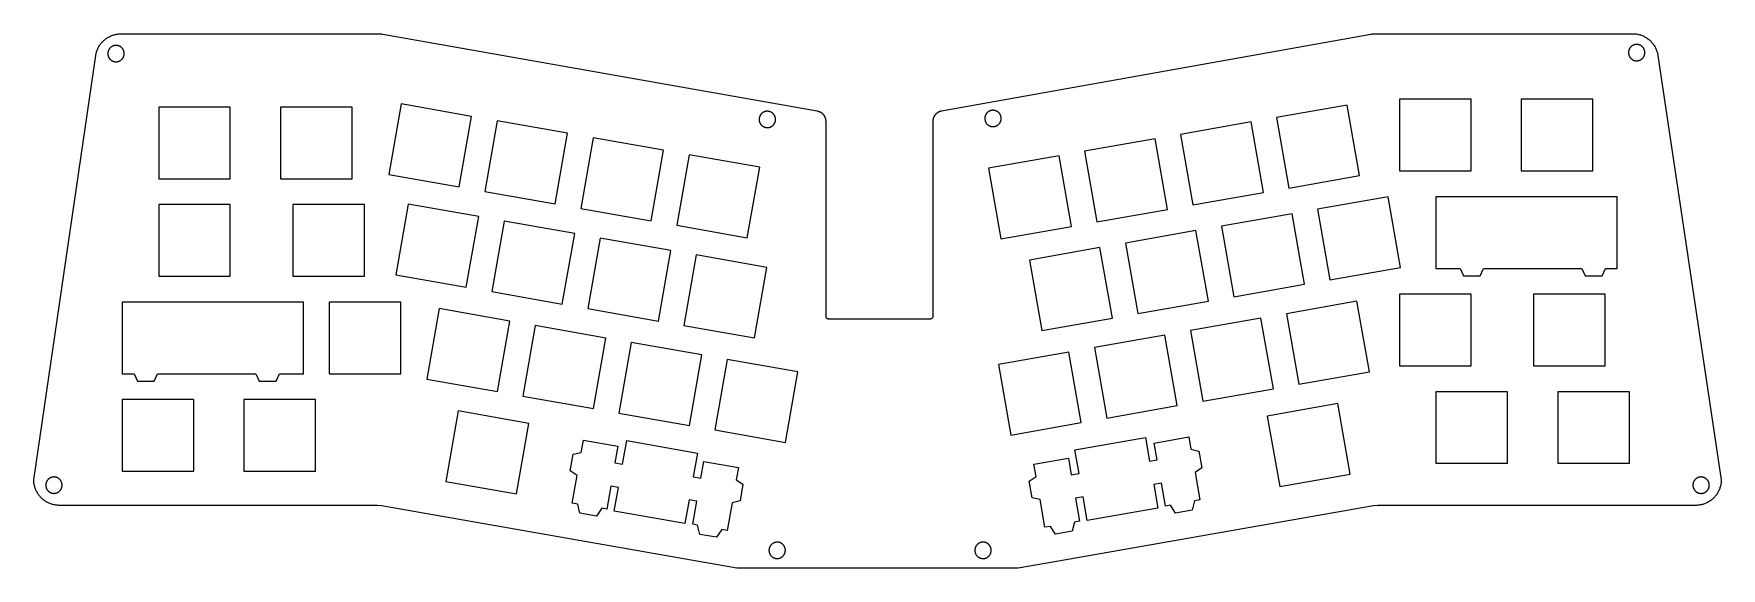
# Model space of a CAD drawing. Header units: millimetres. Extents: x 91 to 420, y -200 to -95.
import ezdxf

# ---------------------------------------------------------------- set-up
doc = ezdxf.new("R2010")
doc.units = ezdxf.units.MM
doc.layers.add('outline$plate_outline', color=76, linetype='Continuous', true_color=0x307816)
doc.layers.add('outline$screws$big', color=76, linetype='Continuous', true_color=0x307816)

msp = doc.modelspace()

# ---------------------------------------------------------------- linework, layer by layer
at = {"layer": 'outline$plate_outline'}
for p, q in [((105.44, -95.68), (105.6, -95.61)), ((105.6, -95.61), (105.76, -95.54)), ((105.76, -95.54), (105.92, -95.48)), ((105.92, -95.48), (106.08, -95.43)), ((106.08, -95.43), (106.25, -95.38)), ((106.25, -95.38), (106.42, -95.33)), ((106.42, -95.33), (106.58, -95.29)), ((106.58, -95.29), (106.75, -95.26)), ((106.75, -95.26), (106.93, -95.23)), ((106.93, -95.23), (107.1, -95.21)), ((107.1, -95.21), (107.27, -95.2)), ((107.27, -95.2), (107.44, -95.19)), ((107.44, -95.19), (107.61, -95.19)), ((107.61, -95.19), (157.89, -95.18)), ((157.89, -95.18), (158.03, -95.18)), ((158.03, -95.18), (158.18, -95.19)), ((158.18, -95.19), (158.32, -95.2)), ((158.32, -95.2), (158.47, -95.22)), ((158.47, -95.22), (158.61, -95.23)), ((158.61, -95.23), (158.76, -95.26)), ((158.76, -95.26), (243.64, -110.25)), ((267.94, -110.25), (351.84, -95.25)), ((351.84, -95.25), (351.99, -95.23)), ((351.99, -95.23), (352.13, -95.21)), ((352.13, -95.21), (352.28, -95.19)), ((352.28, -95.19), (352.42, -95.18)), ((352.42, -95.18), (352.57, -95.17)), ((352.57, -95.17), (352.72, -95.17)), ((352.72, -95.17), (402.97, -95.17)), ((402.97, -95.17), (403.14, -95.18)), ((403.14, -95.18), (403.31, -95.18)), ((403.31, -95.18), (403.49, -95.2)), ((403.49, -95.2), (403.66, -95.22)), ((403.66, -95.22), (403.83, -95.25)), ((403.83, -95.25), (404, -95.28)), ((404, -95.28), (404.17, -95.32)), ((404.17, -95.32), (404.34, -95.36)), ((404.34, -95.36), (404.5, -95.41)), ((404.5, -95.41), (404.67, -95.47)), ((404.67, -95.47), (404.83, -95.53)), ((404.83, -95.53), (404.99, -95.6)), ((404.99, -95.6), (405.15, -95.67)), ((102.78, -98.92), (102.83, -98.75)), ((102.83, -98.75), (102.88, -98.59)), ((102.88, -98.59), (102.94, -98.42)), ((102.94, -98.42), (103, -98.26)), ((103, -98.26), (103.07, -98.1)), ((103.07, -98.1), (103.14, -97.95)), ((103.14, -97.95), (103.22, -97.79)), ((103.22, -97.79), (103.31, -97.64)), ((103.31, -97.64), (103.4, -97.5)), ((103.4, -97.5), (103.5, -97.35)), ((103.5, -97.35), (103.6, -97.21)), ((103.6, -97.21), (103.7, -97.07)), ((103.7, -97.07), (103.81, -96.94)), ((103.81, -96.94), (103.93, -96.81)), ((103.93, -96.81), (104.04, -96.69)), ((104.04, -96.69), (104.17, -96.56)), ((104.17, -96.56), (104.29, -96.45)), ((104.29, -96.45), (104.43, -96.33)), ((104.43, -96.33), (104.56, -96.23)), ((104.56, -96.23), (104.7, -96.12)), ((104.7, -96.12), (104.84, -96.03)), ((104.84, -96.03), (104.99, -95.93)), ((104.99, -95.93), (105.14, -95.84)), ((105.14, -95.84), (105.29, -95.76)), ((105.29, -95.76), (105.44, -95.68)), ((405.15, -95.67), (405.3, -95.75)), ((405.3, -95.75), (405.45, -95.83)), ((405.45, -95.83), (405.6, -95.92)), ((405.6, -95.92), (405.75, -96.02)), ((405.75, -96.02), (405.89, -96.12)), ((405.89, -96.12), (406.03, -96.22)), ((406.03, -96.22), (406.16, -96.33)), ((406.16, -96.33), (406.3, -96.44)), ((406.3, -96.44), (406.42, -96.56)), ((406.42, -96.56), (406.55, -96.68)), ((406.55, -96.68), (406.67, -96.81)), ((406.67, -96.81), (406.78, -96.94)), ((406.78, -96.94), (406.89, -97.07)), ((406.89, -97.07), (406.99, -97.21)), ((406.99, -97.21), (407.1, -97.35)), ((407.1, -97.35), (407.19, -97.5)), ((407.19, -97.5), (407.28, -97.65)), ((407.28, -97.65), (407.37, -97.8)), ((407.37, -97.8), (407.45, -97.95)), ((407.45, -97.95), (407.52, -98.11)), ((407.52, -98.11), (407.59, -98.27)), ((407.59, -98.27), (407.65, -98.43)), ((407.65, -98.43), (407.71, -98.59)), ((407.71, -98.59), (407.76, -98.76)), ((407.76, -98.76), (407.81, -98.93)), ((90.56, -182.33), (102.67, -99.42)), ((102.67, -99.42), (102.7, -99.25)), ((102.7, -99.25), (102.74, -99.08)), ((102.74, -99.08), (102.78, -98.92)), ((407.81, -98.93), (407.85, -99.09)), ((407.85, -99.09), (407.88, -99.26)), ((407.88, -99.26), (407.91, -99.44)), ((407.91, -99.44), (420.28, -182.33)), ((357.39, -107.97), (357.39, -121.97)), ((371.39, -107.97), (357.39, -107.97)), ((371.39, -121.97), (371.39, -107.97)), ((381.21, -107.97), (381.21, -121.97)), ((395.2, -107.97), (381.21, -107.97)), ((395.2, -121.97), (395.2, -107.97)), ((114.98, -109.5), (114.98, -123.5)), ((128.97, -109.5), (114.98, -109.5)), ((128.97, -123.5), (128.97, -109.5)), ((138.79, -109.5), (138.79, -123.5)), ((152.79, -109.5), (138.79, -109.5)), ((152.79, -123.5), (152.79, -109.5)), ((162.34, -108.88), (159.91, -122.67)), ((176.12, -111.32), (162.34, -108.88)), ((173.69, -125.1), (176.12, -111.32)), ((243.64, -110.25), (243.71, -110.27)), ((243.71, -110.27), (243.78, -110.28)), ((243.78, -110.28), (243.85, -110.3)), ((243.85, -110.3), (243.92, -110.32)), ((243.92, -110.32), (243.98, -110.34)), ((243.98, -110.34), (244.05, -110.37)), ((244.05, -110.37), (244.11, -110.4)), ((244.11, -110.4), (244.17, -110.43)), ((244.17, -110.43), (244.24, -110.46)), ((244.24, -110.46), (244.3, -110.49)), ((244.3, -110.49), (244.36, -110.53)), ((244.36, -110.53), (244.42, -110.57)), ((244.42, -110.57), (244.47, -110.61)), ((244.47, -110.61), (244.53, -110.65)), ((244.53, -110.65), (244.58, -110.69)), ((244.58, -110.69), (244.64, -110.74)), ((244.64, -110.74), (244.69, -110.79)), ((244.69, -110.79), (244.74, -110.83)), ((244.74, -110.83), (244.78, -110.89)), ((244.78, -110.89), (244.83, -110.94)), ((244.83, -110.94), (244.87, -110.99)), ((244.87, -110.99), (244.91, -111.05)), ((244.91, -111.05), (244.95, -111.11)), ((244.95, -111.11), (244.99, -111.16)), ((244.99, -111.16), (245.03, -111.22)), ((245.03, -111.22), (245.06, -111.28)), ((245.06, -111.28), (245.09, -111.35)), ((245.09, -111.35), (245.12, -111.41)), ((245.12, -111.41), (245.15, -111.47)), ((245.15, -111.47), (245.18, -111.54)), ((245.18, -111.54), (245.2, -111.61)), ((245.2, -111.61), (245.22, -111.67)), ((245.22, -111.67), (245.24, -111.74)), ((245.24, -111.74), (245.25, -111.81)), ((245.25, -111.81), (245.27, -111.88)), ((245.27, -111.88), (245.28, -111.95)), ((245.28, -111.95), (245.29, -112.01)), ((245.29, -112.01), (245.29, -112.08)), ((245.29, -112.08), (245.3, -112.15)), ((266.3, -112.08), (266.31, -112.01)), ((266.3, -112.15), (266.3, -112.08)), ((266.31, -112.01), (266.32, -111.94)), ((266.32, -111.94), (266.33, -111.87)), ((266.33, -111.87), (266.34, -111.8)), ((266.34, -111.8), (266.36, -111.73)), ((266.36, -111.73), (266.37, -111.67)), ((266.37, -111.67), (266.39, -111.6)), ((266.39, -111.6), (266.42, -111.53)), ((266.42, -111.53), (266.44, -111.47)), ((266.44, -111.47), (266.47, -111.4)), ((266.47, -111.4), (266.5, -111.34)), ((266.5, -111.34), (266.53, -111.28)), ((266.53, -111.28), (266.56, -111.22)), ((266.56, -111.22), (266.6, -111.16)), ((266.6, -111.16), (266.64, -111.1)), ((266.64, -111.1), (266.68, -111.04)), ((266.68, -111.04), (266.72, -110.99)), ((266.72, -110.99), (266.76, -110.93)), ((266.76, -110.93), (266.81, -110.88)), ((266.81, -110.88), (266.86, -110.83)), ((266.86, -110.83), (266.91, -110.78)), ((266.91, -110.78), (266.96, -110.73)), ((266.96, -110.73), (267.01, -110.69)), ((267.01, -110.69), (267.06, -110.64)), ((267.06, -110.64), (267.12, -110.6)), ((267.12, -110.6), (267.18, -110.56)), ((267.18, -110.56), (267.23, -110.52)), ((267.23, -110.52), (267.29, -110.49)), ((267.29, -110.49), (267.35, -110.45)), ((267.35, -110.45), (267.42, -110.42)), ((267.42, -110.42), (267.48, -110.39)), ((267.48, -110.39), (267.54, -110.36)), ((267.54, -110.36), (267.61, -110.34)), ((267.61, -110.34), (267.67, -110.32)), ((267.67, -110.32), (267.74, -110.3)), ((267.74, -110.3), (267.81, -110.28)), ((267.81, -110.28), (267.88, -110.26)), ((267.88, -110.26), (267.94, -110.25)), ((347.17, -109.1), (333.38, -111.53)), ((333.38, -111.53), (335.81, -125.32)), ((349.6, -122.89), (347.17, -109.1)), ((181.1, -112.19), (178.67, -125.98)), ((194.88, -114.62), (181.1, -112.19)), ((192.45, -128.41), (194.88, -114.62)), ((245.3, -112.15), (245.3, -112.22)), ((245.3, -112.22), (245.3, -150.36)), ((266.3, -112.22), (266.3, -112.15)), ((266.3, -150.36), (266.3, -112.22)), ((328.41, -112.41), (314.62, -114.84)), ((314.62, -114.84), (317.05, -128.63)), ((330.84, -126.2), (328.41, -112.41)), ((199.86, -115.5), (197.43, -129.29)), ((213.64, -117.93), (199.86, -115.5)), ((211.21, -131.72), (213.64, -117.93)), ((309.65, -115.72), (295.86, -118.15)), ((295.86, -118.15), (298.29, -131.93)), ((312.08, -129.5), (309.65, -115.72)), ((218.62, -118.81), (216.19, -132.6)), ((232.41, -121.24), (218.62, -118.81)), ((229.97, -135.03), (232.41, -121.24)), ((290.89, -119.03), (277.1, -121.46)), ((277.1, -121.46), (279.53, -135.24)), ((293.32, -132.81), (290.89, -119.03)), ((357.39, -121.97), (371.39, -121.97)), ((381.21, -121.97), (395.2, -121.97)), ((114.98, -123.5), (128.97, -123.5)), ((138.79, -123.5), (152.79, -123.5)), ((159.91, -122.67), (173.69, -125.1)), ((335.81, -125.32), (349.6, -122.89)), ((114.98, -128.55), (114.98, -142.55)), ((128.97, -128.55), (114.98, -128.55)), ((128.97, -142.55), (128.97, -128.55)), ((141.17, -128.55), (141.17, -142.55)), ((155.17, -128.55), (141.17, -128.55)), ((155.17, -142.55), (155.17, -128.55)), ((163.72, -128.47), (161.29, -142.26)), ((177.51, -130.9), (163.72, -128.47)), ((178.67, -125.98), (192.45, -128.41)), ((317.05, -128.63), (330.84, -126.2)), ((355.17, -127.03), (341.38, -129.47)), ((357.6, -140.82), (355.17, -127.03)), ((399.97, -127.02), (364.54, -127.02)), ((364.54, -127.02), (364.54, -141.02)), ((399.97, -141.02), (399.97, -127.02)), ((175.07, -144.69), (177.51, -130.9)), ((182.48, -131.78), (180.05, -145.57)), ((196.27, -134.21), (182.48, -131.78)), ((197.43, -129.29), (211.21, -131.72)), ((298.29, -131.93), (312.08, -129.5)), ((336.41, -130.34), (322.62, -132.77)), ((338.84, -144.13), (336.41, -130.34)), ((341.38, -129.47), (343.81, -143.25)), ((193.84, -148), (196.27, -134.21)), ((201.24, -135.09), (198.81, -148.87)), ((215.03, -137.52), (201.24, -135.09)), ((216.19, -132.6), (229.97, -135.03)), ((279.53, -135.24), (293.32, -132.81)), ((317.64, -133.65), (303.86, -136.08)), ((320.08, -147.44), (317.64, -133.65)), ((322.62, -132.77), (325.05, -146.56)), ((212.6, -151.31), (215.03, -137.52)), ((220, -138.4), (217.57, -152.18)), ((233.79, -140.83), (220, -138.4)), ((298.88, -136.96), (285.1, -139.39)), ((301.32, -150.75), (298.88, -136.96)), ((303.86, -136.08), (306.29, -149.87)), ((231.36, -154.61), (233.79, -140.83)), ((285.1, -139.39), (287.53, -153.18)), ((343.81, -143.25), (357.6, -140.82)), ((364.54, -141.02), (369.25, -141.02)), ((369.25, -141.02), (369.89, -142.49)), ((373.19, -142.49), (373.83, -141.02)), ((373.83, -141.02), (393.05, -141.02)), ((393.05, -141.02), (393.69, -142.49)), ((396.99, -142.49), (397.64, -141.02)), ((397.64, -141.02), (399.97, -141.02)), ((114.98, -142.55), (128.97, -142.55)), ((141.17, -142.55), (155.17, -142.55)), ((161.29, -142.26), (175.07, -144.69)), ((325.05, -146.56), (338.84, -144.13)), ((369.89, -142.49), (373.19, -142.49)), ((393.69, -142.49), (396.99, -142.49)), ((143.26, -147.6), (107.83, -147.6)), ((107.83, -147.6), (107.83, -161.6)), ((143.26, -161.6), (143.26, -147.6)), ((148.31, -147.6), (148.31, -161.6)), ((162.31, -147.6), (148.31, -147.6)), ((162.31, -161.6), (162.31, -147.6)), ((180.05, -145.57), (193.84, -148)), ((306.29, -149.87), (320.08, -147.44)), ((349.09, -147.45), (335.31, -149.88)), ((351.52, -161.24), (349.09, -147.45)), ((357.39, -146.07), (357.39, -160.07)), ((371.39, -146.07), (357.39, -146.07)), ((371.39, -160.07), (371.39, -146.07)), ((383.59, -146.07), (383.59, -160.07)), ((397.59, -146.07), (383.59, -146.07)), ((397.59, -160.07), (397.59, -146.07)), ((169.79, -148.89), (167.36, -162.67)), ((183.58, -151.32), (169.79, -148.89)), ((181.15, -165.1), (183.58, -151.32)), ((198.81, -148.87), (212.6, -151.31)), ((245.3, -150.36), (245.3, -150.38)), ((245.3, -150.38), (245.3, -150.39)), ((245.3, -150.39), (245.3, -150.41)), ((245.3, -150.41), (245.3, -150.43)), ((245.3, -150.43), (245.3, -150.44)), ((245.3, -150.44), (245.31, -150.46)), ((245.31, -150.46), (245.31, -150.48)), ((245.31, -150.48), (245.32, -150.49)), ((245.32, -150.49), (245.32, -150.51)), ((245.32, -150.51), (245.33, -150.53)), ((245.33, -150.53), (245.33, -150.54)), ((245.33, -150.54), (245.34, -150.56)), ((245.34, -150.56), (245.34, -150.57)), ((245.34, -150.57), (245.35, -150.59)), ((245.35, -150.59), (245.36, -150.6)), ((245.36, -150.6), (245.37, -150.62)), ((245.37, -150.62), (245.38, -150.63)), ((245.38, -150.63), (245.39, -150.65)), ((245.39, -150.65), (245.4, -150.66)), ((245.4, -150.66), (245.41, -150.67)), ((245.41, -150.67), (245.42, -150.69)), ((245.42, -150.69), (245.43, -150.7)), ((245.43, -150.7), (245.44, -150.71)), ((245.44, -150.71), (245.46, -150.72)), ((245.46, -150.72), (245.47, -150.74)), ((245.47, -150.74), (245.48, -150.75)), ((245.48, -150.75), (245.49, -150.76)), ((245.49, -150.76), (245.51, -150.77)), ((245.51, -150.77), (245.52, -150.78)), ((245.52, -150.78), (245.54, -150.79)), ((245.54, -150.79), (245.55, -150.79)), ((245.55, -150.79), (245.57, -150.8)), ((245.57, -150.8), (245.58, -150.81)), ((245.58, -150.81), (245.6, -150.82)), ((245.6, -150.82), (245.61, -150.82)), ((245.61, -150.82), (245.63, -150.83)), ((245.63, -150.83), (245.65, -150.84)), ((245.65, -150.84), (245.66, -150.84)), ((245.66, -150.84), (245.68, -150.84)), ((245.68, -150.84), (245.69, -150.85)), ((245.69, -150.85), (245.71, -150.85)), ((245.71, -150.85), (245.73, -150.85)), ((245.73, -150.85), (245.75, -150.86)), ((245.75, -150.86), (245.76, -150.86)), ((245.76, -150.86), (245.78, -150.86)), ((245.78, -150.86), (245.8, -150.86)), ((245.8, -150.86), (265.8, -150.86)), ((265.8, -150.86), (265.81, -150.86)), ((265.81, -150.86), (265.83, -150.86)), ((265.83, -150.86), (265.85, -150.86)), ((265.85, -150.86), (265.86, -150.85)), ((265.86, -150.85), (265.88, -150.85)), ((265.88, -150.85), (265.9, -150.85)), ((265.9, -150.85), (265.91, -150.84)), ((265.91, -150.84), (265.93, -150.84)), ((265.93, -150.84), (265.95, -150.84)), ((265.95, -150.84), (265.96, -150.83)), ((265.96, -150.83), (265.98, -150.82)), ((265.98, -150.82), (266, -150.82)), ((266, -150.82), (266.01, -150.81)), ((266.01, -150.81), (266.03, -150.8)), ((266.03, -150.8), (266.04, -150.79)), ((266.04, -150.79), (266.06, -150.79)), ((266.06, -150.79), (266.07, -150.78)), ((266.07, -150.78), (266.08, -150.77)), ((266.08, -150.77), (266.1, -150.76)), ((266.1, -150.76), (266.11, -150.75)), ((266.11, -150.75), (266.13, -150.74)), ((266.13, -150.74), (266.14, -150.72)), ((266.14, -150.72), (266.15, -150.71)), ((266.15, -150.71), (266.16, -150.7)), ((266.16, -150.7), (266.17, -150.69)), ((266.17, -150.69), (266.18, -150.67)), ((266.18, -150.67), (266.19, -150.66)), ((266.19, -150.66), (266.2, -150.65)), ((266.2, -150.65), (266.21, -150.63)), ((266.21, -150.63), (266.22, -150.62)), ((266.22, -150.62), (266.23, -150.6)), ((266.23, -150.6), (266.24, -150.59)), ((266.24, -150.59), (266.25, -150.57)), ((266.25, -150.57), (266.26, -150.56)), ((266.26, -150.54), (266.27, -150.53)), ((266.26, -150.56), (266.26, -150.54)), ((266.27, -150.51), (266.28, -150.49)), ((266.27, -150.53), (266.27, -150.51)), ((266.28, -150.48), (266.29, -150.46)), ((266.28, -150.49), (266.28, -150.48)), ((266.29, -150.41), (266.3, -150.39)), ((266.29, -150.43), (266.29, -150.41)), ((266.29, -150.44), (266.29, -150.43)), ((266.29, -150.46), (266.29, -150.44)), ((266.3, -150.38), (266.3, -150.36)), ((266.3, -150.39), (266.3, -150.38)), ((287.53, -153.18), (301.32, -150.75)), ((330.33, -150.76), (316.55, -153.19)), ((332.76, -164.54), (330.33, -150.76)), ((335.31, -149.88), (337.74, -163.67)), ((188.55, -152.19), (186.12, -165.98)), ((202.34, -154.63), (188.55, -152.19)), ((199.91, -168.41), (202.34, -154.63)), ((217.57, -152.18), (231.36, -154.61)), ((311.57, -154.07), (297.79, -156.5)), ((314, -167.85), (311.57, -154.07)), ((316.55, -153.19), (318.98, -166.97)), ((207.31, -155.5), (204.88, -169.29)), ((221.1, -157.93), (207.31, -155.5)), ((218.67, -171.72), (221.1, -157.93)), ((292.81, -157.37), (279.03, -159.8)), ((295.24, -171.16), (292.81, -157.37)), ((297.79, -156.5), (300.22, -170.28)), ((226.07, -158.81), (223.64, -172.6)), ((239.86, -161.24), (226.07, -158.81)), ((237.43, -175.03), (239.86, -161.24)), ((279.03, -159.8), (281.46, -173.59)), ((337.74, -163.67), (351.52, -161.24)), ((357.39, -160.07), (371.39, -160.07)), ((383.59, -160.07), (397.59, -160.07)), ((107.83, -161.6), (110.16, -161.6)), ((110.16, -161.6), (110.81, -163.07)), ((110.81, -163.07), (114.11, -163.07)), ((114.11, -163.07), (114.75, -161.6)), ((114.75, -161.6), (133.97, -161.6)), ((133.97, -161.6), (134.61, -163.07)), ((134.61, -163.07), (137.91, -163.07)), ((137.91, -163.07), (138.55, -161.6)), ((138.55, -161.6), (143.26, -161.6)), ((148.31, -161.6), (162.31, -161.6)), ((167.36, -162.67), (181.15, -165.1)), ((318.98, -166.97), (332.76, -164.54)), ((107.83, -166.65), (107.83, -180.65)), ((121.83, -166.65), (107.83, -166.65)), ((121.83, -180.65), (121.83, -166.65)), ((131.64, -166.65), (131.64, -180.65)), ((145.64, -166.65), (131.64, -166.65)), ((145.64, -180.65), (145.64, -166.65)), ((186.12, -165.98), (199.91, -168.41)), ((300.22, -170.28), (314, -167.85)), ((345.37, -167.45), (331.58, -169.88)), ((347.8, -181.24), (345.37, -167.45)), ((364.54, -165.12), (364.54, -179.12)), ((378.54, -165.12), (364.54, -165.12)), ((378.54, -179.12), (378.54, -165.12)), ((388.35, -165.12), (388.35, -179.12)), ((402.35, -165.12), (388.35, -165.12)), ((402.35, -179.12), (402.35, -165.12)), ((173.52, -168.89), (171.09, -182.67)), ((187.31, -171.32), (173.52, -168.89)), ((184.87, -185.11), (187.31, -171.32)), ((204.88, -169.29), (218.67, -171.72)), ((281.46, -173.59), (295.24, -171.16)), ((331.58, -169.88), (334.01, -183.67)), ((197.52, -176.98), (197.95, -174.58)), ((197.95, -174.58), (204.69, -175.77)), ((205.62, -179.31), (206.43, -174.68)), ((206.43, -174.68), (220.22, -177.11)), ((223.64, -172.6), (237.43, -175.03)), ((293.97, -176.5), (307.76, -174.07)), ((307.76, -174.07), (308.58, -178.7)), ((309.5, -175.16), (316.25, -173.97)), ((316.25, -173.97), (316.67, -176.37)), ((195.4, -180.61), (195.97, -177.36)), ((195.97, -177.36), (197.52, -176.98)), ((204.69, -175.77), (204.11, -179.05)), ((220.22, -177.11), (219.4, -181.74)), ((294.79, -181.13), (293.97, -176.5)), ((310.08, -178.44), (309.5, -175.16)), ((316.67, -176.37), (318.22, -176.75)), ((318.22, -176.75), (318.79, -180)), ((107.83, -180.65), (121.83, -180.65)), ((131.64, -180.65), (145.64, -180.65)), ((196.73, -181.49), (195.4, -180.61)), ((204.11, -179.05), (205.62, -179.31)), ((220.91, -182.01), (221.49, -178.73)), ((221.49, -178.73), (228.23, -179.92)), ((228.23, -179.92), (227.81, -182.32)), ((285.96, -179.31), (292.71, -178.12)), ((286.39, -181.71), (285.96, -179.31)), ((292.71, -178.12), (293.29, -181.4)), ((293.29, -181.4), (294.79, -181.13)), ((308.58, -178.7), (310.08, -178.44)), ((318.79, -180), (317.47, -180.88)), ((317.47, -180.88), (318.42, -186.28)), ((334.01, -183.67), (347.8, -181.24)), ((364.54, -179.12), (378.54, -179.12)), ((388.35, -179.12), (402.35, -179.12)), ((90.57, -182.5), (90.56, -182.33)), ((90.58, -182.67), (90.57, -182.5)), ((90.59, -182.84), (90.58, -182.67)), ((90.61, -183.01), (90.59, -182.84)), ((90.64, -183.18), (90.61, -183.01)), ((90.67, -183.34), (90.64, -183.18)), ((90.71, -183.51), (90.67, -183.34)), ((90.75, -183.68), (90.71, -183.51)), ((90.8, -183.84), (90.75, -183.68)), ((90.85, -184), (90.8, -183.84)), ((90.91, -184.16), (90.85, -184)), ((90.98, -184.32), (90.91, -184.16)), ((91.05, -184.47), (90.98, -184.32)), ((91.12, -184.63), (91.05, -184.47)), ((91.2, -184.78), (91.12, -184.63)), ((171.09, -182.67), (184.87, -185.11)), ((195.78, -186.89), (196.73, -181.49)), ((203.32, -183.58), (202.52, -188.08)), ((204.82, -183.84), (203.32, -183.58)), ((204, -188.47), (204.82, -183.84)), ((219.4, -181.74), (220.91, -182.01)), ((227.81, -182.32), (229.13, -183.2)), ((229.13, -183.2), (228.56, -186.45)), ((285.06, -182.59), (286.39, -181.71)), ((285.63, -185.84), (285.06, -182.59)), ((310.88, -182.97), (309.38, -183.23)), ((309.38, -183.23), (310.19, -187.86)), ((311.67, -187.47), (310.88, -182.97)), ((419.77, -184.52), (419.69, -184.68)), ((419.84, -184.36), (419.77, -184.52)), ((419.91, -184.2), (419.84, -184.36)), ((419.97, -184.04), (419.91, -184.2)), ((420.03, -183.88), (419.97, -184.04)), ((420.08, -183.71), (420.03, -183.88)), ((420.13, -183.54), (420.08, -183.71)), ((420.17, -183.37), (420.13, -183.54)), ((420.2, -183.2), (420.17, -183.37)), ((420.23, -183.03), (420.2, -183.2)), ((420.25, -182.85), (420.23, -183.03)), ((420.26, -182.68), (420.25, -182.85)), ((420.27, -182.51), (420.26, -182.68)), ((420.28, -182.33), (420.27, -182.51)), ((91.29, -184.93), (91.2, -184.78)), ((91.38, -185.07), (91.29, -184.93)), ((91.48, -185.21), (91.38, -185.07)), ((91.58, -185.35), (91.48, -185.21)), ((91.68, -185.48), (91.58, -185.35)), ((91.79, -185.61), (91.68, -185.48)), ((91.91, -185.74), (91.79, -185.61)), ((92.03, -185.86), (91.91, -185.74)), ((92.15, -185.98), (92.03, -185.86)), ((92.28, -186.1), (92.15, -185.98)), ((92.41, -186.21), (92.28, -186.1)), ((92.54, -186.31), (92.41, -186.21)), ((92.68, -186.41), (92.54, -186.31)), ((92.82, -186.51), (92.68, -186.41)), ((92.97, -186.6), (92.82, -186.51)), ((93.11, -186.69), (92.97, -186.6)), ((93.26, -186.77), (93.11, -186.69)), ((93.42, -186.84), (93.26, -186.77)), ((93.57, -186.91), (93.42, -186.84)), ((93.73, -186.98), (93.57, -186.91)), ((93.89, -187.04), (93.73, -186.98)), ((94.05, -187.09), (93.89, -187.04)), ((94.21, -187.14), (94.05, -187.09)), ((94.38, -187.19), (94.21, -187.14)), ((94.55, -187.22), (94.38, -187.19)), ((94.71, -187.26), (94.55, -187.22)), ((94.88, -187.28), (94.71, -187.26)), ((95.05, -187.3), (94.88, -187.28)), ((95.22, -187.32), (95.05, -187.3)), ((95.39, -187.33), (95.22, -187.32)), ((95.56, -187.33), (95.39, -187.33)), ((157.66, -187.33), (95.56, -187.33)), ((158.52, -187.4), (157.66, -187.33)), ((227.94, -199.62), (158.52, -187.4)), ((196.85, -187.08), (195.78, -186.89)), ((197.28, -188.88), (196.85, -187.08)), ((201.55, -187.91), (200.53, -189.45)), ((202.52, -188.08), (201.55, -187.91)), ((218.61, -186.27), (217.79, -190.9)), ((220.11, -186.54), (218.61, -186.27)), ((219.32, -191.04), (220.11, -186.54)), ((227.01, -186.83), (226.06, -192.23)), ((228.56, -186.45), (227.01, -186.83)), ((287.18, -186.22), (285.63, -185.84)), ((288.13, -191.62), (287.18, -186.22)), ((352.31, -187.41), (288.17, -198.69)), ((295.59, -185.66), (294.09, -185.93)), ((294.09, -185.93), (294.88, -190.43)), ((296.41, -190.29), (295.59, -185.66)), ((310.19, -187.86), (296.41, -190.29)), ((312.64, -187.3), (311.67, -187.47)), ((313.67, -188.84), (312.64, -187.3)), ((317.35, -186.47), (316.92, -188.27)), ((318.42, -186.28), (317.35, -186.47)), ((353.18, -187.33), (352.31, -187.41)), ((415.28, -187.33), (353.18, -187.33)), ((415.45, -187.33), (415.28, -187.33)), ((415.62, -187.32), (415.45, -187.33)), ((415.8, -187.3), (415.62, -187.32)), ((415.97, -187.28), (415.8, -187.3)), ((416.14, -187.25), (415.97, -187.28)), ((416.32, -187.22), (416.14, -187.25)), ((416.49, -187.18), (416.32, -187.22)), ((416.65, -187.14), (416.49, -187.18)), ((416.82, -187.09), (416.65, -187.14)), ((416.99, -187.03), (416.82, -187.09)), ((417.15, -186.97), (416.99, -187.03)), ((417.31, -186.9), (417.15, -186.97)), ((417.47, -186.82), (417.31, -186.9)), ((417.62, -186.75), (417.47, -186.82)), ((417.78, -186.66), (417.62, -186.75)), ((417.93, -186.57), (417.78, -186.66)), ((418.07, -186.48), (417.93, -186.57)), ((418.21, -186.38), (418.07, -186.48)), ((418.35, -186.27), (418.21, -186.38)), ((418.49, -186.16), (418.35, -186.27)), ((418.62, -186.05), (418.49, -186.16)), ((418.75, -185.93), (418.62, -186.05)), ((418.87, -185.8), (418.75, -185.93)), ((418.99, -185.68), (418.87, -185.8)), ((419.11, -185.54), (418.99, -185.68)), ((419.22, -185.41), (419.11, -185.54)), ((419.32, -185.27), (419.22, -185.41)), ((419.42, -185.13), (419.32, -185.27)), ((419.52, -184.98), (419.42, -185.13)), ((419.61, -184.83), (419.52, -184.98)), ((419.69, -184.68), (419.61, -184.83)), ((200.53, -189.45), (197.28, -188.88)), ((217.79, -190.9), (204, -188.47)), ((220.28, -191.21), (219.32, -191.04)), ((220.72, -193.01), (220.28, -191.21)), ((293.91, -190.6), (293.48, -192.4)), ((294.88, -190.43), (293.91, -190.6)), ((316.92, -188.27), (313.67, -188.84)), ((223.97, -193.58), (220.72, -193.01)), ((224.99, -192.05), (223.97, -193.58)), ((226.06, -192.23), (224.99, -192.05)), ((289.21, -191.44), (288.13, -191.62)), ((290.23, -192.97), (289.21, -191.44)), ((293.48, -192.4), (290.23, -192.97)), ((282.9, -199.62), (227.94, -199.62)), ((288.17, -198.69), (282.9, -199.62))]:
    msp.add_line(p, q, dxfattribs=at)
at = {"layer": 'outline$screws$big'}
for p, q in [((105.05, -98.85), (105.04, -98.91)), ((105.04, -98.91), (105.04, -98.96)), ((105.06, -98.8), (105.05, -98.85)), ((105.07, -98.74), (105.06, -98.8)), ((105.08, -98.69), (105.07, -98.74)), ((105.09, -98.64), (105.08, -98.69)), ((105.11, -98.58), (105.09, -98.64)), ((105.12, -98.53), (105.11, -98.58)), ((105.14, -98.48), (105.12, -98.53)), ((105.16, -98.43), (105.14, -98.48)), ((105.19, -98.37), (105.16, -98.43)), ((105.21, -98.32), (105.19, -98.37)), ((105.24, -98.28), (105.21, -98.32)), ((105.26, -98.23), (105.24, -98.28)), ((105.29, -98.18), (105.26, -98.23)), ((105.32, -98.13), (105.29, -98.18)), ((105.36, -98.09), (105.32, -98.13)), ((105.39, -98.04), (105.36, -98.09)), ((105.43, -98), (105.39, -98.04)), ((105.46, -97.96), (105.43, -98)), ((105.5, -97.92), (105.46, -97.96)), ((105.54, -97.88), (105.5, -97.92)), ((105.58, -97.84), (105.54, -97.88)), ((105.63, -97.81), (105.58, -97.84)), ((105.67, -97.77), (105.63, -97.81)), ((105.71, -97.74), (105.67, -97.77)), ((105.76, -97.71), (105.71, -97.74)), ((105.81, -97.68), (105.76, -97.71)), ((105.85, -97.65), (105.81, -97.68)), ((105.9, -97.63), (105.85, -97.65)), ((105.95, -97.6), (105.9, -97.63)), ((106, -97.58), (105.95, -97.6)), ((106.06, -97.56), (106, -97.58)), ((106.11, -97.54), (106.06, -97.56)), ((106.16, -97.52), (106.11, -97.54)), ((106.21, -97.5), (106.16, -97.52)), ((106.27, -97.49), (106.21, -97.5)), ((106.32, -97.48), (106.27, -97.49)), ((106.38, -97.47), (106.32, -97.48)), ((106.43, -97.46), (106.38, -97.47)), ((106.49, -97.45), (106.43, -97.46)), ((106.54, -97.45), (106.49, -97.45)), ((106.6, -97.45), (106.54, -97.45)), ((106.65, -97.45), (106.6, -97.45)), ((106.71, -97.45), (106.65, -97.45)), ((106.76, -97.45), (106.71, -97.45)), ((106.82, -97.46), (106.76, -97.45)), ((106.87, -97.46), (106.82, -97.46)), ((106.93, -97.47), (106.87, -97.46)), ((106.98, -97.48), (106.93, -97.47)), ((107.04, -97.5), (106.98, -97.48)), ((107.09, -97.51), (107.04, -97.5)), ((107.14, -97.53), (107.09, -97.51)), ((107.2, -97.55), (107.14, -97.53)), ((107.25, -97.57), (107.2, -97.55)), ((107.3, -97.59), (107.25, -97.57)), ((107.35, -97.61), (107.3, -97.59)), ((107.4, -97.64), (107.35, -97.61)), ((107.45, -97.67), (107.4, -97.64)), ((107.49, -97.69), (107.45, -97.67)), ((107.54, -97.73), (107.49, -97.69)), ((107.59, -97.76), (107.54, -97.73)), ((107.63, -97.79), (107.59, -97.76)), ((107.67, -97.83), (107.63, -97.79)), ((107.71, -97.86), (107.67, -97.83)), ((107.75, -97.9), (107.71, -97.86)), ((107.79, -97.94), (107.75, -97.9)), ((107.83, -97.98), (107.79, -97.94)), ((107.87, -98.02), (107.83, -97.98)), ((107.9, -98.07), (107.87, -98.02)), ((107.94, -98.11), (107.9, -98.07)), ((107.97, -98.16), (107.94, -98.11)), ((108, -98.2), (107.97, -98.16)), ((108.03, -98.25), (108, -98.2)), ((108.05, -98.3), (108.03, -98.25)), ((108.08, -98.35), (108.05, -98.3)), ((108.1, -98.4), (108.08, -98.35)), ((108.12, -98.45), (108.1, -98.4)), ((108.14, -98.5), (108.12, -98.45)), ((108.16, -98.56), (108.14, -98.5)), ((108.18, -98.61), (108.16, -98.56)), ((108.19, -98.66), (108.18, -98.61)), ((108.2, -98.72), (108.19, -98.66)), ((108.21, -98.77), (108.2, -98.72)), ((108.22, -98.83), (108.21, -98.77)), ((108.23, -98.88), (108.22, -98.83)), ((108.23, -98.94), (108.23, -98.88)), ((402.17, -98.67), (402.16, -98.72)), ((402.16, -98.72), (402.16, -98.78)), ((402.16, -98.78), (402.16, -98.83)), ((402.16, -98.83), (402.16, -98.89)), ((402.16, -98.89), (402.16, -98.94)), ((402.18, -98.61), (402.17, -98.67)), ((402.2, -98.5), (402.18, -98.56)), ((402.18, -98.56), (402.18, -98.61)), ((402.21, -98.45), (402.2, -98.5)), ((402.22, -98.39), (402.21, -98.45)), ((402.24, -98.34), (402.22, -98.39)), ((402.26, -98.29), (402.24, -98.34)), ((402.28, -98.24), (402.26, -98.29)), ((402.3, -98.19), (402.28, -98.24)), ((402.33, -98.14), (402.3, -98.19)), ((402.35, -98.09), (402.33, -98.14)), ((402.38, -98.04), (402.35, -98.09)), ((402.41, -97.99), (402.38, -98.04)), ((402.44, -97.95), (402.41, -97.99)), ((402.47, -97.9), (402.44, -97.95)), ((402.51, -97.86), (402.47, -97.9)), ((402.54, -97.82), (402.51, -97.86)), ((402.58, -97.77), (402.54, -97.82)), ((402.62, -97.73), (402.58, -97.77)), ((402.66, -97.69), (402.62, -97.73)), ((402.7, -97.66), (402.66, -97.69)), ((402.74, -97.62), (402.7, -97.66)), ((402.79, -97.59), (402.74, -97.62)), ((402.83, -97.55), (402.79, -97.59)), ((402.88, -97.52), (402.83, -97.55)), ((402.92, -97.49), (402.88, -97.52)), ((402.97, -97.47), (402.92, -97.49)), ((403.02, -97.44), (402.97, -97.47)), ((403.07, -97.41), (403.02, -97.44)), ((403.12, -97.39), (403.07, -97.41)), ((403.17, -97.37), (403.12, -97.39)), ((403.22, -97.35), (403.17, -97.37)), ((403.28, -97.33), (403.22, -97.35)), ((403.33, -97.32), (403.28, -97.33)), ((403.38, -97.3), (403.33, -97.32)), ((403.44, -97.29), (403.38, -97.3)), ((403.49, -97.28), (403.44, -97.29)), ((403.55, -97.27), (403.49, -97.28)), ((403.6, -97.27), (403.55, -97.27)), ((403.66, -97.26), (403.6, -97.27)), ((403.71, -97.26), (403.66, -97.26)), ((403.77, -97.26), (403.71, -97.26)), ((403.83, -97.26), (403.77, -97.26)), ((403.88, -97.27), (403.83, -97.26)), ((403.94, -97.27), (403.88, -97.27)), ((403.99, -97.28), (403.94, -97.27)), ((404.05, -97.29), (403.99, -97.28)), ((404.1, -97.3), (404.05, -97.29)), ((404.15, -97.31), (404.1, -97.3)), ((404.21, -97.33), (404.15, -97.31)), ((404.26, -97.34), (404.21, -97.33)), ((404.31, -97.36), (404.26, -97.34)), ((404.36, -97.38), (404.31, -97.36)), ((404.42, -97.4), (404.36, -97.38)), ((404.47, -97.43), (404.42, -97.4)), ((404.52, -97.45), (404.47, -97.43)), ((404.56, -97.48), (404.52, -97.45)), ((404.61, -97.51), (404.56, -97.48)), ((404.66, -97.54), (404.61, -97.51)), ((404.7, -97.57), (404.66, -97.54)), ((404.75, -97.6), (404.7, -97.57)), ((404.79, -97.64), (404.75, -97.6)), ((404.83, -97.68), (404.79, -97.64)), ((404.87, -97.71), (404.83, -97.68)), ((404.91, -97.75), (404.87, -97.71)), ((404.95, -97.79), (404.91, -97.75)), ((404.99, -97.84), (404.95, -97.79)), ((405.02, -97.88), (404.99, -97.84)), ((405.05, -97.92), (405.02, -97.88)), ((405.09, -97.97), (405.05, -97.92)), ((405.12, -98.02), (405.09, -97.97)), ((405.14, -98.06), (405.12, -98.02)), ((405.17, -98.11), (405.14, -98.06)), ((405.2, -98.16), (405.17, -98.11)), ((405.22, -98.21), (405.2, -98.16)), ((405.24, -98.26), (405.22, -98.21)), ((405.26, -98.32), (405.24, -98.26)), ((405.28, -98.37), (405.26, -98.32)), ((405.29, -98.42), (405.28, -98.37)), ((405.31, -98.48), (405.29, -98.42)), ((405.32, -98.53), (405.31, -98.48)), ((405.33, -98.58), (405.32, -98.53)), ((405.34, -98.64), (405.33, -98.58)), ((405.35, -98.69), (405.34, -98.64)), ((405.35, -98.75), (405.35, -98.69)), ((405.35, -98.8), (405.35, -98.75)), ((405.36, -98.86), (405.35, -98.8)), ((405.35, -98.92), (405.36, -98.86)), ((105.04, -98.96), (105.04, -99.02)), ((105.04, -99.02), (105.04, -99.07)), ((105.04, -99.07), (105.04, -99.13)), ((105.04, -99.13), (105.04, -99.19)), ((105.04, -99.19), (105.05, -99.24)), ((105.05, -99.24), (105.06, -99.3)), ((105.06, -99.3), (105.07, -99.35)), ((105.07, -99.35), (105.08, -99.4)), ((105.08, -99.4), (105.09, -99.46)), ((105.09, -99.46), (105.11, -99.51)), ((105.11, -99.51), (105.12, -99.57)), ((105.12, -99.57), (105.14, -99.62)), ((105.14, -99.62), (105.16, -99.67)), ((105.16, -99.67), (105.19, -99.72)), ((105.19, -99.72), (105.21, -99.77)), ((105.21, -99.77), (105.24, -99.82)), ((105.24, -99.82), (105.26, -99.87)), ((105.26, -99.87), (105.29, -99.91)), ((105.29, -99.91), (105.32, -99.96)), ((105.32, -99.96), (105.36, -100.01)), ((105.36, -100.01), (105.39, -100.05)), ((105.39, -100.05), (105.43, -100.09)), ((105.43, -100.09), (105.46, -100.13)), ((105.46, -100.13), (105.5, -100.17)), ((105.5, -100.17), (105.54, -100.21)), ((105.54, -100.21), (105.58, -100.25)), ((105.58, -100.25), (105.63, -100.29)), ((105.63, -100.29), (105.67, -100.32)), ((105.67, -100.32), (105.71, -100.35)), ((105.71, -100.35), (105.76, -100.38)), ((105.76, -100.38), (105.81, -100.41)), ((105.81, -100.41), (105.85, -100.44)), ((105.85, -100.44), (105.9, -100.47)), ((105.9, -100.47), (105.95, -100.49)), ((105.95, -100.49), (106, -100.52)), ((106, -100.52), (106.06, -100.54)), ((106.06, -100.54), (106.11, -100.56)), ((106.11, -100.56), (106.16, -100.57)), ((106.16, -100.57), (106.21, -100.59)), ((106.21, -100.59), (106.27, -100.6)), ((106.27, -100.6), (106.32, -100.62)), ((106.32, -100.62), (106.38, -100.63)), ((106.38, -100.63), (106.43, -100.63)), ((106.43, -100.63), (106.49, -100.64)), ((106.49, -100.64), (106.54, -100.64)), ((106.54, -100.64), (106.6, -100.65)), ((106.6, -100.65), (106.65, -100.65)), ((106.65, -100.65), (106.71, -100.65)), ((106.71, -100.65), (106.76, -100.64)), ((106.76, -100.64), (106.82, -100.64)), ((106.82, -100.64), (106.87, -100.63)), ((106.87, -100.63), (106.93, -100.62)), ((106.93, -100.62), (106.98, -100.61)), ((106.98, -100.61), (107.04, -100.6)), ((107.04, -100.6), (107.09, -100.58)), ((107.09, -100.58), (107.14, -100.57)), ((107.14, -100.57), (107.2, -100.55)), ((107.2, -100.55), (107.25, -100.53)), ((107.25, -100.53), (107.3, -100.5)), ((107.3, -100.5), (107.35, -100.48)), ((107.35, -100.48), (107.4, -100.46)), ((107.4, -100.46), (107.45, -100.43)), ((107.45, -100.43), (107.49, -100.4)), ((107.49, -100.4), (107.54, -100.37)), ((107.54, -100.37), (107.59, -100.34)), ((107.59, -100.34), (107.63, -100.3)), ((107.63, -100.3), (107.67, -100.27)), ((107.67, -100.27), (107.71, -100.23)), ((107.71, -100.23), (107.75, -100.19)), ((107.75, -100.19), (107.79, -100.15)), ((107.79, -100.15), (107.83, -100.11)), ((107.83, -100.11), (107.87, -100.07)), ((107.87, -100.07), (107.9, -100.03)), ((107.9, -100.03), (107.94, -99.98)), ((107.94, -99.98), (107.97, -99.94)), ((107.97, -99.94), (108, -99.89)), ((108, -99.89), (108.03, -99.84)), ((108.03, -99.84), (108.05, -99.79)), ((108.05, -99.79), (108.08, -99.74)), ((108.08, -99.74), (108.1, -99.69)), ((108.1, -99.69), (108.12, -99.64)), ((108.12, -99.64), (108.14, -99.59)), ((108.14, -99.59), (108.16, -99.54)), ((108.16, -99.54), (108.18, -99.49)), ((108.18, -99.49), (108.19, -99.43)), ((108.19, -99.43), (108.2, -99.38)), ((108.2, -99.38), (108.21, -99.32)), ((108.21, -99.32), (108.22, -99.27)), ((108.22, -99.27), (108.23, -99.21)), ((108.24, -98.99), (108.23, -98.94)), ((108.23, -99.16), (108.24, -99.1)), ((108.23, -99.21), (108.23, -99.16)), ((108.24, -99.05), (108.24, -98.99)), ((108.24, -99.1), (108.24, -99.05)), ((402.16, -98.94), (402.16, -99)), ((402.16, -99), (402.17, -99.05)), ((402.17, -99.05), (402.18, -99.11)), ((402.18, -99.11), (402.18, -99.16)), ((402.18, -99.16), (402.2, -99.22)), ((402.2, -99.22), (402.21, -99.27)), ((402.21, -99.27), (402.22, -99.33)), ((402.22, -99.33), (402.24, -99.38)), ((402.24, -99.38), (402.26, -99.43)), ((402.26, -99.43), (402.28, -99.48)), ((402.28, -99.48), (402.3, -99.53)), ((402.3, -99.53), (402.33, -99.58)), ((402.33, -99.58), (402.35, -99.63)), ((402.35, -99.63), (402.38, -99.68)), ((402.38, -99.68), (402.41, -99.73)), ((402.41, -99.73), (402.44, -99.77)), ((402.44, -99.77), (402.47, -99.82)), ((402.47, -99.82), (402.51, -99.86)), ((402.51, -99.86), (402.54, -99.91)), ((402.54, -99.91), (402.58, -99.95)), ((402.58, -99.95), (402.62, -99.99)), ((402.62, -99.99), (402.66, -100.03)), ((402.66, -100.03), (402.7, -100.06)), ((402.7, -100.06), (402.74, -100.1)), ((402.74, -100.1), (402.79, -100.13)), ((402.79, -100.13), (402.83, -100.17)), ((402.83, -100.17), (402.88, -100.2)), ((402.88, -100.2), (402.92, -100.23)), ((402.92, -100.23), (402.97, -100.25)), ((402.97, -100.25), (403.02, -100.28)), ((403.02, -100.28), (403.07, -100.31)), ((403.07, -100.31), (403.12, -100.33)), ((403.12, -100.33), (403.17, -100.35)), ((403.17, -100.35), (403.22, -100.37)), ((403.22, -100.37), (403.28, -100.39)), ((403.28, -100.39), (403.33, -100.4)), ((403.33, -100.4), (403.38, -100.42)), ((403.38, -100.42), (403.44, -100.43)), ((403.44, -100.43), (403.49, -100.44)), ((403.49, -100.44), (403.55, -100.45)), ((403.55, -100.45), (403.6, -100.45)), ((403.6, -100.45), (403.66, -100.46)), ((403.66, -100.46), (403.71, -100.46)), ((403.71, -100.46), (403.77, -100.46)), ((403.77, -100.46), (403.83, -100.46)), ((403.83, -100.46), (403.88, -100.46)), ((403.88, -100.46), (403.94, -100.45)), ((403.94, -100.45), (403.99, -100.44)), ((403.99, -100.44), (404.05, -100.43)), ((404.05, -100.43), (404.1, -100.42)), ((404.1, -100.42), (404.15, -100.41)), ((404.15, -100.41), (404.21, -100.39)), ((404.21, -100.39), (404.26, -100.38)), ((404.26, -100.38), (404.31, -100.36)), ((404.31, -100.36), (404.36, -100.34)), ((404.36, -100.34), (404.42, -100.32)), ((404.42, -100.32), (404.47, -100.29)), ((404.47, -100.29), (404.52, -100.27)), ((404.52, -100.27), (404.56, -100.24)), ((404.56, -100.24), (404.61, -100.21)), ((404.61, -100.21), (404.66, -100.18)), ((404.66, -100.18), (404.7, -100.15)), ((404.7, -100.15), (404.75, -100.12)), ((404.75, -100.12), (404.79, -100.08)), ((404.79, -100.08), (404.83, -100.04)), ((404.83, -100.04), (404.87, -100.01)), ((404.87, -100.01), (404.91, -99.97)), ((404.91, -99.97), (404.95, -99.93)), ((404.95, -99.93), (404.99, -99.88)), ((404.99, -99.88), (405.02, -99.84)), ((405.02, -99.84), (405.05, -99.8)), ((405.05, -99.8), (405.09, -99.75)), ((405.09, -99.75), (405.12, -99.7)), ((405.12, -99.7), (405.14, -99.66)), ((405.14, -99.66), (405.17, -99.61)), ((405.17, -99.61), (405.2, -99.56)), ((405.2, -99.56), (405.22, -99.51)), ((405.22, -99.51), (405.24, -99.46)), ((405.24, -99.46), (405.26, -99.4)), ((405.26, -99.4), (405.28, -99.35)), ((405.28, -99.35), (405.29, -99.3)), ((405.29, -99.3), (405.31, -99.25)), ((405.31, -99.25), (405.32, -99.19)), ((405.32, -99.19), (405.33, -99.14)), ((405.33, -99.14), (405.34, -99.08)), ((405.34, -99.08), (405.35, -99.03)), ((405.35, -98.97), (405.35, -98.92)), ((405.35, -99.03), (405.35, -98.97)), ((232.3, -111.84), (232.29, -111.89)), ((232.29, -111.89), (232.29, -111.95)), ((232.29, -111.95), (232.3, -112)), ((232.31, -111.67), (232.3, -111.73)), ((232.3, -111.73), (232.3, -111.78)), ((232.3, -111.78), (232.3, -111.84)), ((232.3, -112), (232.3, -112.06)), ((232.3, -112.06), (232.3, -112.11)), ((232.32, -111.62), (232.31, -111.67)), ((232.33, -111.56), (232.32, -111.62)), ((232.35, -111.51), (232.33, -111.56)), ((232.36, -111.45), (232.35, -111.51)), ((232.38, -111.4), (232.36, -111.45)), ((232.4, -111.35), (232.38, -111.4)), ((232.42, -111.3), (232.4, -111.35)), ((232.44, -111.25), (232.42, -111.3)), ((232.47, -111.2), (232.44, -111.25)), ((232.49, -111.15), (232.47, -111.2)), ((232.52, -111.1), (232.49, -111.15)), ((232.55, -111.05), (232.52, -111.1)), ((232.58, -111.01), (232.55, -111.05)), ((232.61, -110.96), (232.58, -111.01)), ((232.65, -110.92), (232.61, -110.96)), ((232.68, -110.87), (232.65, -110.92)), ((232.72, -110.83), (232.68, -110.87)), ((232.76, -110.79), (232.72, -110.83)), ((232.8, -110.75), (232.76, -110.79)), ((232.84, -110.72), (232.8, -110.75)), ((232.88, -110.68), (232.84, -110.72)), ((232.92, -110.65), (232.88, -110.68)), ((232.97, -110.61), (232.92, -110.65)), ((233.01, -110.58), (232.97, -110.61)), ((233.06, -110.55), (233.01, -110.58)), ((233.11, -110.52), (233.06, -110.55)), ((233.16, -110.5), (233.11, -110.52)), ((233.21, -110.47), (233.16, -110.5)), ((233.26, -110.45), (233.21, -110.47)), ((233.31, -110.43), (233.26, -110.45)), ((233.36, -110.41), (233.31, -110.43)), ((233.41, -110.39), (233.36, -110.41)), ((233.47, -110.38), (233.41, -110.39)), ((233.52, -110.36), (233.47, -110.38)), ((233.58, -110.35), (233.52, -110.36)), ((233.63, -110.34), (233.58, -110.35)), ((233.69, -110.33), (233.63, -110.34)), ((233.74, -110.33), (233.69, -110.33)), ((233.8, -110.32), (233.74, -110.33)), ((233.85, -110.32), (233.8, -110.32)), ((233.91, -110.32), (233.85, -110.32)), ((233.96, -110.32), (233.91, -110.32)), ((234.02, -110.32), (233.96, -110.32)), ((234.07, -110.33), (234.02, -110.32)), ((234.13, -110.34), (234.07, -110.33)), ((234.18, -110.35), (234.13, -110.34)), ((234.24, -110.36), (234.18, -110.35)), ((234.29, -110.37), (234.24, -110.36)), ((234.34, -110.38), (234.29, -110.37)), ((234.4, -110.4), (234.34, -110.38)), ((234.45, -110.42), (234.4, -110.4)), ((234.5, -110.44), (234.45, -110.42)), ((234.55, -110.46), (234.5, -110.44)), ((234.6, -110.49), (234.55, -110.46)), ((234.65, -110.51), (234.6, -110.49)), ((234.7, -110.54), (234.65, -110.51)), ((234.75, -110.57), (234.7, -110.54)), ((234.79, -110.6), (234.75, -110.57)), ((234.84, -110.63), (234.79, -110.6)), ((234.88, -110.66), (234.84, -110.63)), ((234.93, -110.7), (234.88, -110.66)), ((234.97, -110.74), (234.93, -110.7)), ((235.01, -110.77), (234.97, -110.74)), ((235.05, -110.81), (235.01, -110.77)), ((235.09, -110.85), (235.05, -110.81)), ((235.12, -110.9), (235.09, -110.85)), ((235.16, -110.94), (235.12, -110.9)), ((235.19, -110.98), (235.16, -110.94)), ((235.22, -111.03), (235.19, -110.98)), ((235.25, -111.08), (235.22, -111.03)), ((235.28, -111.12), (235.25, -111.08)), ((235.31, -111.17), (235.28, -111.12)), ((235.33, -111.22), (235.31, -111.17)), ((235.36, -111.27), (235.33, -111.22)), ((235.38, -111.32), (235.36, -111.27)), ((235.4, -111.37), (235.38, -111.32)), ((235.42, -111.43), (235.4, -111.37)), ((235.43, -111.48), (235.42, -111.43)), ((235.45, -111.53), (235.43, -111.48)), ((235.46, -111.59), (235.45, -111.53)), ((235.47, -111.64), (235.46, -111.59)), ((235.48, -111.7), (235.47, -111.64)), ((235.48, -111.75), (235.48, -111.7)), ((235.49, -111.81), (235.48, -111.75)), ((235.48, -112.09), (235.49, -112.03)), ((235.48, -112.14), (235.48, -112.09)), ((235.49, -111.86), (235.49, -111.81)), ((235.49, -111.92), (235.49, -111.86)), ((235.49, -111.97), (235.49, -111.92)), ((235.49, -112.03), (235.49, -111.97)), ((276.4, -111.53), (276.39, -111.58)), ((276.39, -111.58), (276.39, -111.64)), ((276.39, -111.64), (276.39, -111.7)), ((276.39, -111.7), (276.39, -111.75)), ((276.39, -111.75), (276.39, -111.81)), ((276.39, -111.81), (276.39, -111.86)), ((276.39, -111.86), (276.4, -111.92)), ((276.41, -111.47), (276.4, -111.53)), ((276.4, -111.92), (276.41, -111.97)), ((276.42, -111.42), (276.41, -111.47)), ((276.41, -111.97), (276.42, -112.03)), ((276.43, -111.37), (276.42, -111.42)), ((276.42, -112.03), (276.43, -112.08)), ((276.44, -111.31), (276.43, -111.37)), ((276.43, -112.08), (276.44, -112.14)), ((276.46, -111.26), (276.44, -111.31)), ((276.48, -111.21), (276.46, -111.26)), ((276.49, -111.15), (276.48, -111.21)), ((276.51, -111.1), (276.49, -111.15)), ((276.54, -111.05), (276.51, -111.1)), ((276.56, -111), (276.54, -111.05)), ((276.59, -110.95), (276.56, -111)), ((276.61, -110.9), (276.59, -110.95)), ((276.64, -110.86), (276.61, -110.9)), ((276.68, -110.81), (276.64, -110.86)), ((276.71, -110.77), (276.68, -110.81)), ((276.74, -110.72), (276.71, -110.77)), ((276.78, -110.68), (276.74, -110.72)), ((276.81, -110.64), (276.78, -110.68)), ((276.85, -110.6), (276.81, -110.64)), ((276.89, -110.56), (276.85, -110.6)), ((276.93, -110.52), (276.89, -110.56)), ((276.98, -110.49), (276.93, -110.52)), ((277.02, -110.45), (276.98, -110.49)), ((277.06, -110.42), (277.02, -110.45)), ((277.11, -110.39), (277.06, -110.42)), ((277.16, -110.36), (277.11, -110.39)), ((277.2, -110.33), (277.16, -110.36)), ((277.25, -110.3), (277.2, -110.33)), ((277.3, -110.28), (277.25, -110.3)), ((277.35, -110.25), (277.3, -110.28)), ((277.41, -110.23), (277.35, -110.25)), ((277.46, -110.21), (277.41, -110.23)), ((277.51, -110.2), (277.46, -110.21)), ((277.56, -110.18), (277.51, -110.2)), ((277.62, -110.17), (277.56, -110.18)), ((277.67, -110.16), (277.62, -110.17)), ((277.73, -110.15), (277.67, -110.16)), ((277.78, -110.14), (277.73, -110.15)), ((277.84, -110.13), (277.78, -110.14)), ((277.89, -110.13), (277.84, -110.13)), ((277.95, -110.12), (277.89, -110.13)), ((278, -110.12), (277.95, -110.12)), ((278.06, -110.13), (278, -110.12)), ((278.11, -110.13), (278.06, -110.13)), ((278.17, -110.13), (278.11, -110.13)), ((278.22, -110.14), (278.17, -110.13)), ((278.28, -110.15), (278.22, -110.14)), ((278.33, -110.16), (278.28, -110.15)), ((278.39, -110.17), (278.33, -110.16)), ((278.44, -110.19), (278.39, -110.17)), ((278.49, -110.21), (278.44, -110.19)), ((278.55, -110.22), (278.49, -110.21)), ((278.6, -110.24), (278.55, -110.22)), ((278.65, -110.27), (278.6, -110.24)), ((278.7, -110.29), (278.65, -110.27)), ((278.75, -110.32), (278.7, -110.29)), ((278.8, -110.34), (278.75, -110.32)), ((278.84, -110.37), (278.8, -110.34)), ((278.89, -110.4), (278.84, -110.37)), ((278.94, -110.43), (278.89, -110.4)), ((278.98, -110.47), (278.94, -110.43)), ((279.02, -110.5), (278.98, -110.47)), ((279.06, -110.54), (279.02, -110.5)), ((279.11, -110.58), (279.06, -110.54)), ((279.14, -110.62), (279.11, -110.58)), ((279.18, -110.66), (279.14, -110.62)), ((279.22, -110.7), (279.18, -110.66)), ((279.25, -110.74), (279.22, -110.7)), ((279.29, -110.79), (279.25, -110.74)), ((279.32, -110.83), (279.29, -110.79)), ((279.35, -110.88), (279.32, -110.83)), ((279.38, -110.93), (279.35, -110.88)), ((279.4, -110.98), (279.38, -110.93)), ((279.43, -111.03), (279.4, -110.98)), ((279.45, -111.08), (279.43, -111.03)), ((279.47, -111.13), (279.45, -111.08)), ((279.49, -111.18), (279.47, -111.13)), ((279.51, -111.23), (279.49, -111.18)), ((279.53, -111.28), (279.51, -111.23)), ((279.54, -111.34), (279.53, -111.28)), ((279.55, -111.39), (279.54, -111.34)), ((279.54, -112.11), (279.55, -112.05)), ((279.56, -111.45), (279.55, -111.39)), ((279.55, -112.05), (279.56, -112)), ((279.57, -111.5), (279.56, -111.45)), ((279.56, -112), (279.57, -111.94)), ((279.58, -111.56), (279.57, -111.5)), ((279.57, -111.94), (279.58, -111.89)), ((279.59, -111.61), (279.58, -111.56)), ((279.58, -111.89), (279.59, -111.83)), ((279.59, -111.67), (279.59, -111.61)), ((279.59, -111.72), (279.59, -111.67)), ((279.59, -111.78), (279.59, -111.72)), ((279.59, -111.83), (279.59, -111.78)), ((232.3, -112.11), (232.31, -112.17)), ((232.31, -112.17), (232.32, -112.22)), ((232.32, -112.22), (232.33, -112.28)), ((232.33, -112.28), (232.35, -112.33)), ((232.35, -112.33), (232.36, -112.38)), ((232.36, -112.38), (232.38, -112.44)), ((232.38, -112.44), (232.4, -112.49)), ((232.4, -112.49), (232.42, -112.54)), ((232.42, -112.54), (232.44, -112.59)), ((232.44, -112.59), (232.47, -112.64)), ((232.47, -112.64), (232.49, -112.69)), ((232.49, -112.69), (232.52, -112.74)), ((232.52, -112.74), (232.55, -112.79)), ((232.55, -112.79), (232.58, -112.83)), ((232.58, -112.83), (232.61, -112.88)), ((232.61, -112.88), (232.65, -112.92)), ((232.65, -112.92), (232.68, -112.96)), ((232.68, -112.96), (232.72, -113.01)), ((232.72, -113.01), (232.76, -113.05)), ((232.76, -113.05), (232.8, -113.08)), ((232.8, -113.08), (232.84, -113.12)), ((232.84, -113.12), (232.88, -113.16)), ((232.88, -113.16), (232.92, -113.19)), ((232.92, -113.19), (232.97, -113.22)), ((232.97, -113.22), (233.01, -113.26)), ((233.01, -113.26), (233.06, -113.29)), ((233.06, -113.29), (233.11, -113.31)), ((233.11, -113.31), (233.16, -113.34)), ((233.16, -113.34), (233.21, -113.36)), ((233.21, -113.36), (233.26, -113.39)), ((233.26, -113.39), (233.31, -113.41)), ((233.31, -113.41), (233.36, -113.43)), ((233.36, -113.43), (233.41, -113.45)), ((233.41, -113.45), (233.47, -113.46)), ((233.47, -113.46), (233.52, -113.48)), ((233.52, -113.48), (233.58, -113.49)), ((233.58, -113.49), (233.63, -113.5)), ((233.63, -113.5), (233.69, -113.51)), ((233.69, -113.51), (233.74, -113.51)), ((233.74, -113.51), (233.8, -113.52)), ((233.8, -113.52), (233.85, -113.52)), ((233.85, -113.52), (233.91, -113.52)), ((233.91, -113.52), (233.96, -113.52)), ((233.96, -113.52), (234.02, -113.51)), ((234.02, -113.51), (234.07, -113.51)), ((234.07, -113.51), (234.13, -113.5)), ((234.13, -113.5), (234.18, -113.49)), ((234.18, -113.49), (234.24, -113.48)), ((234.24, -113.48), (234.29, -113.47)), ((234.29, -113.47), (234.34, -113.45)), ((234.34, -113.45), (234.4, -113.44)), ((234.4, -113.44), (234.45, -113.42)), ((234.45, -113.42), (234.5, -113.4)), ((234.5, -113.4), (234.55, -113.38)), ((234.55, -113.38), (234.6, -113.35)), ((234.6, -113.35), (234.65, -113.33)), ((234.65, -113.33), (234.7, -113.3)), ((234.7, -113.3), (234.75, -113.27)), ((234.75, -113.27), (234.79, -113.24)), ((234.79, -113.24), (234.84, -113.21)), ((234.84, -113.21), (234.88, -113.17)), ((234.88, -113.17), (234.93, -113.14)), ((234.93, -113.14), (234.97, -113.1)), ((234.97, -113.1), (235.01, -113.07)), ((235.01, -113.07), (235.05, -113.03)), ((235.05, -113.03), (235.09, -112.98)), ((235.09, -112.98), (235.12, -112.94)), ((235.12, -112.94), (235.16, -112.9)), ((235.16, -112.9), (235.19, -112.86)), ((235.19, -112.86), (235.22, -112.81)), ((235.22, -112.81), (235.25, -112.76)), ((235.25, -112.76), (235.28, -112.72)), ((235.28, -112.72), (235.31, -112.67)), ((235.31, -112.67), (235.33, -112.62)), ((235.33, -112.62), (235.36, -112.57)), ((235.36, -112.57), (235.38, -112.52)), ((235.38, -112.52), (235.4, -112.46)), ((235.4, -112.46), (235.42, -112.41)), ((235.42, -112.41), (235.43, -112.36)), ((235.43, -112.36), (235.45, -112.3)), ((235.45, -112.3), (235.46, -112.25)), ((235.46, -112.25), (235.47, -112.2)), ((235.47, -112.2), (235.48, -112.14)), ((276.44, -112.14), (276.46, -112.19)), ((276.46, -112.19), (276.48, -112.24)), ((276.48, -112.24), (276.49, -112.29)), ((276.49, -112.29), (276.51, -112.35)), ((276.51, -112.35), (276.54, -112.4)), ((276.54, -112.4), (276.56, -112.45)), ((276.56, -112.45), (276.59, -112.5)), ((276.59, -112.5), (276.61, -112.54)), ((276.61, -112.54), (276.64, -112.59)), ((276.64, -112.59), (276.68, -112.64)), ((276.68, -112.64), (276.71, -112.68)), ((276.71, -112.68), (276.74, -112.73)), ((276.74, -112.73), (276.78, -112.77)), ((276.78, -112.77), (276.81, -112.81)), ((276.81, -112.81), (276.85, -112.85)), ((276.85, -112.85), (276.89, -112.89)), ((276.89, -112.89), (276.93, -112.93)), ((276.93, -112.93), (276.98, -112.96)), ((276.98, -112.96), (277.02, -113)), ((277.02, -113), (277.06, -113.03)), ((277.06, -113.03), (277.11, -113.06)), ((277.11, -113.06), (277.16, -113.09)), ((277.16, -113.09), (277.2, -113.12)), ((277.2, -113.12), (277.25, -113.14)), ((277.25, -113.14), (277.3, -113.17)), ((277.3, -113.17), (277.35, -113.19)), ((277.35, -113.19), (277.41, -113.21)), ((277.41, -113.21), (277.46, -113.23)), ((277.46, -113.23), (277.51, -113.25)), ((277.51, -113.25), (277.56, -113.27)), ((277.56, -113.27), (277.62, -113.28)), ((277.62, -113.28), (277.67, -113.29)), ((277.67, -113.29), (277.73, -113.3)), ((277.73, -113.3), (277.78, -113.31)), ((277.78, -113.31), (277.84, -113.32)), ((277.84, -113.32), (277.89, -113.32)), ((277.89, -113.32), (277.95, -113.32)), ((277.95, -113.32), (278, -113.32)), ((278, -113.32), (278.06, -113.32)), ((278.06, -113.32), (278.11, -113.32)), ((278.11, -113.32), (278.17, -113.31)), ((278.17, -113.31), (278.22, -113.31)), ((278.22, -113.31), (278.28, -113.3)), ((278.28, -113.3), (278.33, -113.29)), ((278.33, -113.29), (278.39, -113.27)), ((278.39, -113.27), (278.44, -113.26)), ((278.44, -113.26), (278.49, -113.24)), ((278.49, -113.24), (278.55, -113.22)), ((278.55, -113.22), (278.6, -113.2)), ((278.6, -113.2), (278.65, -113.18)), ((278.65, -113.18), (278.7, -113.16)), ((278.7, -113.16), (278.75, -113.13)), ((278.75, -113.13), (278.8, -113.1)), ((278.8, -113.1), (278.84, -113.08)), ((278.84, -113.08), (278.89, -113.05)), ((278.89, -113.05), (278.94, -113.01)), ((278.94, -113.01), (278.98, -112.98)), ((278.98, -112.98), (279.02, -112.94)), ((279.02, -112.94), (279.06, -112.91)), ((279.06, -112.91), (279.11, -112.87)), ((279.11, -112.87), (279.14, -112.83)), ((279.14, -112.83), (279.18, -112.79)), ((279.18, -112.79), (279.22, -112.75)), ((279.22, -112.75), (279.25, -112.7)), ((279.25, -112.7), (279.29, -112.66)), ((279.29, -112.66), (279.32, -112.61)), ((279.32, -112.61), (279.35, -112.57)), ((279.35, -112.57), (279.38, -112.52)), ((279.38, -112.52), (279.4, -112.47)), ((279.4, -112.47), (279.43, -112.42)), ((279.43, -112.42), (279.45, -112.37)), ((279.45, -112.37), (279.47, -112.32)), ((279.47, -112.32), (279.49, -112.27)), ((279.49, -112.27), (279.51, -112.22)), ((279.51, -112.22), (279.53, -112.16)), ((279.53, -112.16), (279.54, -112.11)), ((92.91, -183.25), (92.9, -183.31)), ((92.9, -183.31), (92.9, -183.36)), ((92.9, -183.36), (92.9, -183.42)), ((92.9, -183.42), (92.9, -183.47)), ((92.9, -183.47), (92.91, -183.53)), ((92.92, -183.14), (92.91, -183.19)), ((92.91, -183.19), (92.91, -183.25)), ((92.91, -183.53), (92.91, -183.58)), ((92.91, -183.58), (92.92, -183.64)), ((92.93, -183.09), (92.92, -183.14)), ((92.92, -183.64), (92.93, -183.69)), ((92.94, -183.03), (92.93, -183.09)), ((92.93, -183.69), (92.94, -183.75)), ((92.96, -182.98), (92.94, -183.03)), ((92.94, -183.75), (92.96, -183.8)), ((92.97, -182.92), (92.96, -182.98)), ((92.96, -183.8), (92.97, -183.85)), ((92.99, -182.87), (92.97, -182.92)), ((92.97, -183.85), (92.99, -183.91)), ((93.01, -182.82), (92.99, -182.87)), ((92.99, -183.91), (93.01, -183.96)), ((93.03, -182.77), (93.01, -182.82)), ((93.01, -183.96), (93.03, -184.01)), ((93.05, -182.72), (93.03, -182.77)), ((93.03, -184.01), (93.05, -184.06)), ((93.07, -182.67), (93.05, -182.72)), ((93.05, -184.06), (93.07, -184.11)), ((93.1, -182.62), (93.07, -182.67)), ((93.07, -184.11), (93.1, -184.16)), ((93.13, -182.57), (93.1, -182.62)), ((93.1, -184.16), (93.13, -184.21)), ((93.16, -182.52), (93.13, -182.57)), ((93.13, -184.21), (93.16, -184.26)), ((93.19, -182.48), (93.16, -182.52)), ((93.16, -184.26), (93.19, -184.3)), ((93.22, -182.43), (93.19, -182.48)), ((93.19, -184.3), (93.22, -184.35)), ((93.26, -182.39), (93.22, -182.43)), ((93.22, -184.35), (93.26, -184.39)), ((93.29, -182.34), (93.26, -182.39)), ((93.26, -184.39), (93.29, -184.43)), ((93.33, -182.3), (93.29, -182.34)), ((93.29, -184.43), (93.33, -184.48)), ((93.37, -182.26), (93.33, -182.3)), ((93.33, -184.48), (93.37, -184.52)), ((93.41, -182.22), (93.37, -182.26)), ((93.37, -184.52), (93.41, -184.55)), ((93.45, -182.19), (93.41, -182.22)), ((93.41, -184.55), (93.45, -184.59)), ((93.49, -182.15), (93.45, -182.19)), ((93.45, -184.59), (93.49, -184.63)), ((93.53, -182.12), (93.49, -182.15)), ((93.49, -184.63), (93.53, -184.66)), ((93.58, -182.08), (93.53, -182.12)), ((93.62, -182.05), (93.58, -182.08)), ((93.67, -182.02), (93.62, -182.05)), ((93.72, -181.99), (93.67, -182.02)), ((93.77, -181.97), (93.72, -181.99)), ((93.82, -181.94), (93.77, -181.97)), ((93.87, -181.92), (93.82, -181.94)), ((93.92, -181.9), (93.87, -181.92)), ((93.97, -181.88), (93.92, -181.9)), ((94.02, -181.86), (93.97, -181.88)), ((94.08, -181.85), (94.02, -181.86)), ((94.13, -181.83), (94.08, -181.85)), ((94.19, -181.82), (94.13, -181.83)), ((94.24, -181.81), (94.19, -181.82)), ((94.29, -181.8), (94.24, -181.81)), ((94.35, -181.8), (94.29, -181.8)), ((94.41, -181.79), (94.35, -181.8)), ((94.46, -181.79), (94.41, -181.79)), ((94.52, -181.79), (94.46, -181.79)), ((94.57, -181.79), (94.52, -181.79)), ((94.63, -181.79), (94.57, -181.79)), ((94.68, -181.8), (94.63, -181.79)), ((94.74, -181.81), (94.68, -181.8)), ((94.79, -181.82), (94.74, -181.81)), ((94.85, -181.83), (94.79, -181.82)), ((94.9, -181.84), (94.85, -181.83)), ((94.95, -181.85), (94.9, -181.84)), ((95.01, -181.87), (94.95, -181.85)), ((95.06, -181.89), (95.01, -181.87)), ((95.11, -181.91), (95.06, -181.89)), ((95.16, -181.93), (95.11, -181.91)), ((95.21, -181.95), (95.16, -181.93)), ((95.26, -181.98), (95.21, -181.95)), ((95.31, -182.01), (95.26, -181.98)), ((95.36, -182.04), (95.31, -182.01)), ((95.4, -182.07), (95.36, -182.04)), ((95.45, -182.1), (95.4, -182.07)), ((95.49, -182.13), (95.45, -182.1)), ((95.54, -182.17), (95.49, -182.13)), ((95.49, -184.64), (95.54, -184.61)), ((95.58, -182.2), (95.54, -182.17)), ((95.54, -184.61), (95.58, -184.57)), ((95.62, -182.24), (95.58, -182.2)), ((95.58, -184.57), (95.62, -184.53)), ((95.66, -182.28), (95.62, -182.24)), ((95.62, -184.53), (95.66, -184.5)), ((95.7, -182.32), (95.66, -182.28)), ((95.66, -184.5), (95.7, -184.45)), ((95.73, -182.36), (95.7, -182.32)), ((95.7, -184.45), (95.73, -184.41)), ((95.77, -182.41), (95.73, -182.36)), ((95.73, -184.41), (95.77, -184.37)), ((95.8, -182.45), (95.77, -182.41)), ((95.77, -184.37), (95.8, -184.32)), ((95.83, -182.5), (95.8, -182.45)), ((95.8, -184.32), (95.83, -184.28)), ((95.86, -182.55), (95.83, -182.5)), ((95.83, -184.28), (95.86, -184.23)), ((95.89, -182.59), (95.86, -182.55)), ((95.86, -184.23), (95.89, -184.18)), ((95.92, -182.64), (95.89, -182.59)), ((95.89, -184.18), (95.92, -184.14)), ((95.94, -182.69), (95.92, -182.64)), ((95.92, -184.14), (95.94, -184.09)), ((95.97, -182.74), (95.94, -182.69)), ((95.94, -184.09), (95.97, -184.04)), ((95.99, -182.79), (95.97, -182.74)), ((95.97, -184.04), (95.99, -183.98)), ((96.01, -182.84), (95.99, -182.79)), ((95.99, -183.98), (96.01, -183.93)), ((96.03, -182.9), (96.01, -182.84)), ((96.01, -183.93), (96.03, -183.88)), ((96.04, -182.95), (96.03, -182.9)), ((96.03, -183.88), (96.04, -183.83)), ((96.06, -183), (96.04, -182.95)), ((96.04, -183.83), (96.06, -183.77)), ((96.07, -183.06), (96.06, -183)), ((96.06, -183.77), (96.07, -183.72)), ((96.08, -183.11), (96.07, -183.06)), ((96.07, -183.72), (96.08, -183.67)), ((96.09, -183.17), (96.08, -183.11)), ((96.08, -183.67), (96.09, -183.61)), ((96.09, -183.22), (96.09, -183.17)), ((96.1, -183.28), (96.09, -183.22)), ((96.09, -183.56), (96.1, -183.5)), ((96.09, -183.61), (96.09, -183.56)), ((96.1, -183.33), (96.1, -183.28)), ((96.1, -183.39), (96.1, -183.33)), ((96.1, -183.44), (96.1, -183.39)), ((96.1, -183.5), (96.1, -183.44)), ((414.75, -183.2), (414.74, -183.25)), ((414.74, -183.25), (414.74, -183.31)), ((414.74, -183.31), (414.74, -183.36)), ((414.74, -183.36), (414.74, -183.42)), ((414.74, -183.42), (414.74, -183.47)), ((414.74, -183.47), (414.74, -183.53)), ((414.74, -183.53), (414.75, -183.59)), ((414.76, -183.14), (414.75, -183.2)), ((414.75, -183.59), (414.76, -183.64)), ((414.77, -183.09), (414.76, -183.14)), ((414.76, -183.64), (414.77, -183.69)), ((414.78, -183.03), (414.77, -183.09)), ((414.77, -183.69), (414.78, -183.75)), ((414.79, -182.98), (414.78, -183.03)), ((414.78, -183.75), (414.79, -183.8)), ((414.81, -182.93), (414.79, -182.98)), ((414.79, -183.8), (414.81, -183.86)), ((414.82, -182.87), (414.81, -182.93)), ((414.81, -183.86), (414.82, -183.91)), ((414.84, -182.82), (414.82, -182.87)), ((414.82, -183.91), (414.84, -183.96)), ((414.86, -182.77), (414.84, -182.82)), ((414.84, -183.96), (414.86, -184.01)), ((414.88, -182.72), (414.86, -182.77)), ((414.86, -184.01), (414.88, -184.06)), ((414.91, -182.67), (414.88, -182.72)), ((414.88, -184.06), (414.91, -184.11)), ((414.93, -182.62), (414.91, -182.67)), ((414.91, -184.11), (414.93, -184.16)), ((414.96, -182.57), (414.93, -182.62)), ((414.93, -184.16), (414.96, -184.21)), ((414.99, -182.52), (414.96, -182.57)), ((414.96, -184.21), (414.99, -184.26)), ((415.02, -182.48), (414.99, -182.52)), ((414.99, -184.26), (415.02, -184.3)), ((415.06, -182.43), (415.02, -182.48)), ((415.02, -184.3), (415.06, -184.35)), ((415.09, -182.39), (415.06, -182.43)), ((415.06, -184.35), (415.09, -184.39)), ((415.12, -182.35), (415.09, -182.39)), ((415.09, -184.39), (415.12, -184.44)), ((415.16, -182.3), (415.12, -182.35)), ((415.12, -184.44), (415.16, -184.48)), ((415.2, -182.26), (415.16, -182.3)), ((415.16, -184.48), (415.2, -184.52)), ((415.24, -182.23), (415.2, -182.26)), ((415.2, -184.52), (415.24, -184.56)), ((415.28, -182.19), (415.24, -182.23)), ((415.24, -184.56), (415.28, -184.59)), ((415.32, -182.15), (415.28, -182.19)), ((415.28, -184.59), (415.32, -184.63)), ((415.37, -182.12), (415.32, -182.15)), ((415.32, -184.63), (415.37, -184.66)), ((415.41, -182.09), (415.37, -182.12)), ((415.46, -182.05), (415.41, -182.09)), ((415.5, -182.02), (415.46, -182.05)), ((415.55, -182), (415.5, -182.02)), ((415.6, -181.97), (415.55, -182)), ((415.65, -181.95), (415.6, -181.97)), ((415.7, -181.92), (415.65, -181.95)), ((415.75, -181.9), (415.7, -181.92)), ((415.81, -181.88), (415.75, -181.9)), ((415.86, -181.86), (415.81, -181.88)), ((415.91, -181.85), (415.86, -181.86)), ((415.96, -181.83), (415.91, -181.85)), ((416.02, -181.82), (415.96, -181.83)), ((416.07, -181.81), (416.02, -181.82)), ((416.13, -181.8), (416.07, -181.81)), ((416.18, -181.8), (416.13, -181.8)), ((416.24, -181.79), (416.18, -181.8)), ((416.29, -181.79), (416.24, -181.79)), ((416.35, -181.79), (416.29, -181.79)), ((416.41, -181.79), (416.35, -181.79)), ((416.46, -181.8), (416.41, -181.79)), ((416.52, -181.8), (416.46, -181.8)), ((416.57, -181.81), (416.52, -181.8)), ((416.63, -181.82), (416.57, -181.81)), ((416.68, -181.83), (416.63, -181.82)), ((416.73, -181.84), (416.68, -181.83)), ((416.79, -181.86), (416.73, -181.84)), ((416.84, -181.87), (416.79, -181.86)), ((416.89, -181.89), (416.84, -181.87)), ((416.95, -181.91), (416.89, -181.89)), ((417, -181.93), (416.95, -181.91)), ((417.05, -181.96), (417, -181.93)), ((417.1, -181.98), (417.05, -181.96)), ((417.14, -182.01), (417.1, -181.98)), ((417.19, -182.04), (417.14, -182.01)), ((417.24, -182.07), (417.19, -182.04)), ((417.28, -182.1), (417.24, -182.07)), ((417.33, -182.14), (417.28, -182.1)), ((417.37, -182.17), (417.33, -182.14)), ((417.33, -184.65), (417.37, -184.61)), ((417.41, -182.21), (417.37, -182.17)), ((417.37, -184.61), (417.41, -184.58)), ((417.45, -182.25), (417.41, -182.21)), ((417.41, -184.58), (417.45, -184.54)), ((417.49, -182.28), (417.45, -182.25)), ((417.45, -184.54), (417.49, -184.5)), ((417.53, -182.33), (417.49, -182.28)), ((417.49, -184.5), (417.53, -184.46)), ((417.57, -182.37), (417.53, -182.33)), ((417.53, -184.46), (417.57, -184.41)), ((417.6, -182.41), (417.57, -182.37)), ((417.57, -184.41), (417.6, -184.37)), ((417.63, -182.46), (417.6, -182.41)), ((417.6, -184.37), (417.63, -184.33)), ((417.67, -182.5), (417.63, -182.46)), ((417.63, -184.33), (417.67, -184.28)), ((417.7, -182.55), (417.67, -182.5)), ((417.67, -184.28), (417.7, -184.23)), ((417.72, -182.6), (417.7, -182.55)), ((417.7, -184.23), (417.72, -184.19)), ((417.75, -182.64), (417.72, -182.6)), ((417.72, -184.19), (417.75, -184.14)), ((417.78, -182.69), (417.75, -182.64)), ((417.75, -184.14), (417.78, -184.09)), ((417.8, -182.74), (417.78, -182.69)), ((417.78, -184.09), (417.8, -184.04)), ((417.82, -182.8), (417.8, -182.74)), ((417.8, -184.04), (417.82, -183.99)), ((417.84, -182.85), (417.82, -182.8)), ((417.82, -183.99), (417.84, -183.94)), ((417.86, -182.9), (417.84, -182.85)), ((417.84, -183.94), (417.86, -183.88)), ((417.88, -182.95), (417.86, -182.9)), ((417.86, -183.88), (417.88, -183.83)), ((417.89, -183.01), (417.88, -182.95)), ((417.88, -183.83), (417.89, -183.78)), ((417.9, -183.06), (417.89, -183.01)), ((417.89, -183.78), (417.9, -183.72)), ((417.91, -183.11), (417.9, -183.06)), ((417.9, -183.72), (417.91, -183.67)), ((417.92, -183.17), (417.91, -183.11)), ((417.91, -183.67), (417.92, -183.61)), ((417.93, -183.22), (417.92, -183.17)), ((417.92, -183.61), (417.93, -183.56)), ((417.93, -183.28), (417.93, -183.22)), ((417.94, -183.34), (417.93, -183.28)), ((417.93, -183.5), (417.94, -183.45)), ((417.93, -183.56), (417.93, -183.5)), ((417.94, -183.39), (417.94, -183.34)), ((417.94, -183.45), (417.94, -183.39)), ((93.53, -184.66), (93.58, -184.69)), ((93.58, -184.69), (93.62, -184.73)), ((93.62, -184.73), (93.67, -184.76)), ((93.67, -184.76), (93.72, -184.78)), ((93.72, -184.78), (93.77, -184.81)), ((93.77, -184.81), (93.82, -184.83)), ((93.82, -184.83), (93.87, -184.86)), ((93.87, -184.86), (93.92, -184.88)), ((93.92, -184.88), (93.97, -184.9)), ((93.97, -184.9), (94.02, -184.92)), ((94.02, -184.92), (94.08, -184.93)), ((94.08, -184.93), (94.13, -184.94)), ((94.13, -184.94), (94.19, -184.96)), ((94.19, -184.96), (94.24, -184.97)), ((94.24, -184.97), (94.29, -184.98)), ((94.29, -184.98), (94.35, -184.98)), ((94.35, -184.98), (94.41, -184.99)), ((94.41, -184.99), (94.46, -184.99)), ((94.46, -184.99), (94.52, -184.99)), ((94.52, -184.99), (94.57, -184.99)), ((94.57, -184.99), (94.63, -184.98)), ((94.63, -184.98), (94.68, -184.98)), ((94.68, -184.98), (94.74, -184.97)), ((94.74, -184.97), (94.79, -184.96)), ((94.79, -184.96), (94.85, -184.95)), ((94.85, -184.95), (94.9, -184.94)), ((94.9, -184.94), (94.95, -184.92)), ((94.95, -184.92), (95.01, -184.91)), ((95.01, -184.91), (95.06, -184.89)), ((95.06, -184.89), (95.11, -184.87)), ((95.11, -184.87), (95.16, -184.85)), ((95.16, -184.85), (95.21, -184.82)), ((95.21, -184.82), (95.26, -184.8)), ((95.26, -184.8), (95.31, -184.77)), ((95.31, -184.77), (95.36, -184.74)), ((95.36, -184.74), (95.4, -184.71)), ((95.4, -184.71), (95.45, -184.68)), ((95.45, -184.68), (95.49, -184.64)), ((415.37, -184.66), (415.41, -184.7)), ((415.41, -184.7), (415.46, -184.73)), ((415.46, -184.73), (415.5, -184.76)), ((415.5, -184.76), (415.55, -184.79)), ((415.55, -184.79), (415.6, -184.81)), ((415.6, -184.81), (415.65, -184.84)), ((415.65, -184.84), (415.7, -184.86)), ((415.7, -184.86), (415.75, -184.88)), ((415.75, -184.88), (415.81, -184.9)), ((415.81, -184.9), (415.86, -184.92)), ((415.86, -184.92), (415.91, -184.93)), ((415.91, -184.93), (415.96, -184.95)), ((415.96, -184.95), (416.02, -184.96)), ((416.02, -184.96), (416.07, -184.97)), ((416.07, -184.97), (416.13, -184.98)), ((416.13, -184.98), (416.18, -184.98)), ((416.18, -184.98), (416.24, -184.99)), ((416.24, -184.99), (416.29, -184.99)), ((416.29, -184.99), (416.35, -184.99)), ((416.35, -184.99), (416.41, -184.99)), ((416.41, -184.99), (416.46, -184.99)), ((416.46, -184.99), (416.52, -184.98)), ((416.52, -184.98), (416.57, -184.97)), ((416.57, -184.97), (416.63, -184.96)), ((416.63, -184.96), (416.68, -184.95)), ((416.68, -184.95), (416.73, -184.94)), ((416.73, -184.94), (416.79, -184.93)), ((416.79, -184.93), (416.84, -184.91)), ((416.84, -184.91), (416.89, -184.89)), ((416.89, -184.89), (416.95, -184.87)), ((416.95, -184.87), (417, -184.85)), ((417, -184.85), (417.05, -184.82)), ((417.05, -184.82), (417.1, -184.8)), ((417.1, -184.8), (417.14, -184.77)), ((417.14, -184.77), (417.19, -184.74)), ((417.19, -184.74), (417.24, -184.71)), ((417.24, -184.71), (417.28, -184.68)), ((417.28, -184.68), (417.33, -184.65)), ((235.72, -194.53), (235.67, -194.53)), ((235.78, -194.52), (235.72, -194.53)), ((235.83, -194.52), (235.78, -194.52)), ((235.89, -194.53), (235.83, -194.52)), ((235.94, -194.53), (235.89, -194.53)), ((236, -194.53), (235.94, -194.53)), ((275.94, -194.53), (275.88, -194.53)), ((276, -194.52), (275.94, -194.53)), ((276.05, -194.52), (276, -194.52)), ((276.11, -194.53), (276.05, -194.52)), ((276.16, -194.53), (276.11, -194.53)), ((276.22, -194.53), (276.16, -194.53)), ((234.23, -195.99), (234.22, -196.04)), ((234.22, -196.04), (234.22, -196.1)), ((234.22, -196.1), (234.22, -196.15)), ((234.22, -196.15), (234.22, -196.21)), ((234.22, -196.21), (234.23, -196.26)), ((234.24, -195.87), (234.23, -195.93)), ((234.23, -195.93), (234.23, -195.99)), ((234.23, -196.26), (234.23, -196.32)), ((234.23, -196.32), (234.24, -196.37)), ((234.25, -195.82), (234.24, -195.87)), ((234.24, -196.37), (234.25, -196.43)), ((234.26, -195.77), (234.25, -195.82)), ((234.25, -196.43), (234.26, -196.48)), ((234.27, -195.71), (234.26, -195.77)), ((234.26, -196.48), (234.27, -196.54)), ((234.29, -195.66), (234.27, -195.71)), ((234.27, -196.54), (234.29, -196.59)), ((234.31, -195.61), (234.29, -195.66)), ((234.29, -196.59), (234.31, -196.64)), ((234.32, -195.55), (234.31, -195.61)), ((234.31, -196.64), (234.32, -196.69)), ((234.34, -195.5), (234.32, -195.55)), ((234.32, -196.69), (234.34, -196.75)), ((234.37, -195.45), (234.34, -195.5)), ((234.34, -196.75), (234.37, -196.8)), ((234.39, -195.4), (234.37, -195.45)), ((234.37, -196.8), (234.39, -196.85)), ((234.42, -195.35), (234.39, -195.4)), ((234.39, -196.85), (234.42, -196.9)), ((234.45, -195.3), (234.42, -195.35)), ((234.42, -196.9), (234.45, -196.94)), ((234.47, -195.26), (234.45, -195.3)), ((234.45, -196.94), (234.47, -196.99)), ((234.51, -195.21), (234.47, -195.26)), ((234.47, -196.99), (234.51, -197.04)), ((234.54, -195.17), (234.51, -195.21)), ((234.51, -197.04), (234.54, -197.08)), ((234.57, -195.12), (234.54, -195.17)), ((234.54, -197.08), (234.57, -197.13)), ((234.61, -195.08), (234.57, -195.12)), ((234.57, -197.13), (234.61, -197.17)), ((234.64, -195.04), (234.61, -195.08)), ((234.61, -197.17), (234.64, -197.21)), ((234.68, -195), (234.64, -195.04)), ((234.64, -197.21), (234.68, -197.25)), ((234.72, -194.96), (234.68, -195)), ((234.68, -197.25), (234.72, -197.29)), ((234.76, -194.92), (234.72, -194.96)), ((234.72, -197.29), (234.76, -197.33)), ((234.81, -194.89), (234.76, -194.92)), ((234.76, -197.33), (234.81, -197.36)), ((234.85, -194.85), (234.81, -194.89)), ((234.81, -197.36), (234.85, -197.4)), ((234.89, -194.82), (234.85, -194.85)), ((234.85, -197.4), (234.89, -197.43)), ((234.94, -194.79), (234.89, -194.82)), ((234.89, -197.43), (234.94, -197.46)), ((234.99, -194.76), (234.94, -194.79)), ((234.94, -197.46), (234.99, -197.49)), ((235.04, -194.73), (234.99, -194.76)), ((234.99, -197.49), (235.04, -197.52)), ((235.08, -194.7), (235.04, -194.73)), ((235.04, -197.52), (235.08, -197.55)), ((235.13, -194.68), (235.08, -194.7)), ((235.08, -197.55), (235.13, -197.57)), ((235.18, -194.66), (235.13, -194.68)), ((235.13, -197.57), (235.18, -197.59)), ((235.24, -194.63), (235.18, -194.66)), ((235.18, -197.59), (235.24, -197.61)), ((235.29, -194.61), (235.24, -194.63)), ((235.24, -197.61), (235.29, -197.63)), ((235.34, -194.6), (235.29, -194.61)), ((235.29, -197.63), (235.34, -197.65)), ((235.39, -194.58), (235.34, -194.6)), ((235.34, -197.65), (235.39, -197.67)), ((235.45, -194.57), (235.39, -194.58)), ((235.39, -197.67), (235.45, -197.68)), ((235.5, -194.56), (235.45, -194.57)), ((235.45, -197.68), (235.5, -197.69)), ((235.56, -194.55), (235.5, -194.56)), ((235.5, -197.69), (235.56, -197.7)), ((235.61, -194.54), (235.56, -194.55)), ((235.56, -197.7), (235.61, -197.71)), ((235.67, -194.53), (235.61, -194.54)), ((235.61, -197.71), (235.67, -197.72)), ((235.67, -197.72), (235.72, -197.72)), ((235.72, -197.72), (235.78, -197.72)), ((235.78, -197.72), (235.83, -197.72)), ((235.83, -197.72), (235.89, -197.72)), ((235.89, -197.72), (235.94, -197.72)), ((235.94, -197.72), (236, -197.71)), ((236.05, -194.54), (236, -194.53)), ((236, -197.71), (236.05, -197.71)), ((236.11, -194.55), (236.05, -194.54)), ((236.05, -197.71), (236.11, -197.7)), ((236.16, -194.56), (236.11, -194.55)), ((236.11, -197.7), (236.16, -197.69)), ((236.22, -194.57), (236.16, -194.56)), ((236.16, -197.69), (236.22, -197.67)), ((236.27, -194.59), (236.22, -194.57)), ((236.22, -197.67), (236.27, -197.66)), ((236.32, -194.61), (236.27, -194.59)), ((236.27, -197.66), (236.32, -197.64)), ((236.38, -194.62), (236.32, -194.61)), ((236.32, -197.64), (236.38, -197.62)), ((236.43, -194.64), (236.38, -194.62)), ((236.38, -197.62), (236.43, -197.6)), ((236.48, -194.67), (236.43, -194.64)), ((236.43, -197.6), (236.48, -197.58)), ((236.53, -194.69), (236.48, -194.67)), ((236.48, -197.58), (236.53, -197.56)), ((236.58, -194.72), (236.53, -194.69)), ((236.53, -197.56), (236.58, -197.53)), ((236.63, -194.74), (236.58, -194.72)), ((236.58, -197.53), (236.63, -197.5)), ((236.67, -194.77), (236.63, -194.74)), ((236.63, -197.5), (236.67, -197.48)), ((236.72, -194.8), (236.67, -194.77)), ((236.67, -197.48), (236.72, -197.45)), ((236.77, -194.83), (236.72, -194.8)), ((236.72, -197.45), (236.77, -197.41)), ((236.81, -194.87), (236.77, -194.83)), ((236.77, -197.41), (236.81, -197.38)), ((236.85, -194.9), (236.81, -194.87)), ((236.81, -197.38), (236.85, -197.34)), ((236.9, -194.94), (236.85, -194.9)), ((236.85, -197.34), (236.9, -197.31)), ((236.94, -194.98), (236.9, -194.94)), ((236.9, -197.31), (236.94, -197.27)), ((236.97, -195.02), (236.94, -194.98)), ((236.94, -197.27), (236.97, -197.23)), ((237.01, -195.06), (236.97, -195.02)), ((236.97, -197.23), (237.01, -197.19)), ((237.05, -195.1), (237.01, -195.06)), ((237.01, -197.19), (237.05, -197.15)), ((237.08, -195.14), (237.05, -195.1)), ((237.05, -197.15), (237.08, -197.1)), ((237.12, -195.19), (237.08, -195.14)), ((237.08, -197.1), (237.12, -197.06)), ((237.15, -195.23), (237.12, -195.19)), ((237.12, -197.06), (237.15, -197.01)), ((237.18, -195.28), (237.15, -195.23)), ((237.15, -197.01), (237.18, -196.97)), ((237.21, -195.33), (237.18, -195.28)), ((237.18, -196.97), (237.21, -196.92)), ((237.23, -195.38), (237.21, -195.33)), ((237.21, -196.92), (237.23, -196.87)), ((237.26, -195.43), (237.23, -195.38)), ((237.23, -196.87), (237.26, -196.82)), ((237.28, -195.48), (237.26, -195.43)), ((237.26, -196.82), (237.28, -196.77)), ((237.3, -195.53), (237.28, -195.48)), ((237.28, -196.77), (237.3, -196.72)), ((237.32, -195.58), (237.3, -195.53)), ((237.3, -196.72), (237.32, -196.67)), ((237.34, -195.63), (237.32, -195.58)), ((237.32, -196.67), (237.34, -196.62)), ((237.36, -195.69), (237.34, -195.63)), ((237.34, -196.62), (237.36, -196.56)), ((237.37, -195.74), (237.36, -195.69)), ((237.36, -196.56), (237.37, -196.51)), ((237.38, -195.79), (237.37, -195.74)), ((237.37, -196.51), (237.38, -196.45)), ((237.39, -195.85), (237.38, -195.79)), ((237.38, -196.45), (237.39, -196.4)), ((237.4, -195.9), (237.39, -195.85)), ((237.39, -196.4), (237.4, -196.35)), ((237.41, -195.96), (237.4, -195.9)), ((237.4, -196.35), (237.41, -196.29)), ((237.42, -196.01), (237.41, -195.96)), ((237.41, -196.29), (237.42, -196.23)), ((237.42, -196.07), (237.42, -196.01)), ((237.42, -196.12), (237.42, -196.07)), ((237.42, -196.18), (237.42, -196.12)), ((237.42, -196.23), (237.42, -196.18)), ((274.45, -195.93), (274.44, -195.99)), ((274.44, -195.99), (274.44, -196.04)), ((274.44, -196.04), (274.44, -196.1)), ((274.44, -196.1), (274.44, -196.15)), ((274.44, -196.15), (274.44, -196.21)), ((274.44, -196.21), (274.44, -196.26)), ((274.44, -196.26), (274.45, -196.32)), ((274.46, -195.87), (274.45, -195.93)), ((274.45, -196.32), (274.46, -196.37)), ((274.47, -195.82), (274.46, -195.87)), ((274.46, -196.37), (274.47, -196.43)), ((274.48, -195.77), (274.47, -195.82)), ((274.47, -196.43), (274.48, -196.48)), ((274.49, -195.71), (274.48, -195.77)), ((274.48, -196.48), (274.49, -196.54)), ((274.51, -195.66), (274.49, -195.71)), ((274.49, -196.54), (274.51, -196.59)), ((274.52, -195.61), (274.51, -195.66)), ((274.51, -196.59), (274.52, -196.64)), ((274.54, -195.55), (274.52, -195.61)), ((274.52, -196.64), (274.54, -196.69)), ((274.56, -195.5), (274.54, -195.55)), ((274.54, -196.69), (274.56, -196.75)), ((274.59, -195.45), (274.56, -195.5)), ((274.56, -196.75), (274.59, -196.8)), ((274.61, -195.4), (274.59, -195.45)), ((274.59, -196.8), (274.61, -196.85)), ((274.64, -195.35), (274.61, -195.4)), ((274.61, -196.85), (274.64, -196.9)), ((274.66, -195.3), (274.64, -195.35)), ((274.64, -196.9), (274.66, -196.94)), ((274.69, -195.26), (274.66, -195.3)), ((274.66, -196.94), (274.69, -196.99)), ((274.72, -195.21), (274.69, -195.26)), ((274.69, -196.99), (274.72, -197.04)), ((274.76, -195.17), (274.72, -195.21)), ((274.72, -197.04), (274.76, -197.08)), ((274.79, -195.12), (274.76, -195.17)), ((274.76, -197.08), (274.79, -197.13)), ((274.83, -195.08), (274.79, -195.12)), ((274.79, -197.13), (274.83, -197.17)), ((274.86, -195.04), (274.83, -195.08)), ((274.83, -197.17), (274.86, -197.21)), ((274.9, -195), (274.86, -195.04)), ((274.86, -197.21), (274.9, -197.25)), ((274.94, -194.96), (274.9, -195)), ((274.9, -197.25), (274.94, -197.29)), ((274.98, -194.92), (274.94, -194.96)), ((274.94, -197.29), (274.98, -197.33)), ((275.02, -194.89), (274.98, -194.92)), ((274.98, -197.33), (275.02, -197.36)), ((275.07, -194.85), (275.02, -194.89)), ((275.02, -197.36), (275.07, -197.4)), ((275.11, -194.82), (275.07, -194.85)), ((275.07, -197.4), (275.11, -197.43)), ((275.16, -194.79), (275.11, -194.82)), ((275.11, -197.43), (275.16, -197.46)), ((275.21, -194.76), (275.16, -194.79)), ((275.16, -197.46), (275.21, -197.49)), ((275.25, -194.73), (275.21, -194.76)), ((275.21, -197.49), (275.25, -197.52)), ((275.3, -194.7), (275.25, -194.73)), ((275.25, -197.52), (275.3, -197.55)), ((275.35, -194.68), (275.3, -194.7)), ((275.3, -197.55), (275.35, -197.57)), ((275.4, -194.66), (275.35, -194.68)), ((275.35, -197.57), (275.4, -197.59)), ((275.45, -194.63), (275.4, -194.66)), ((275.4, -197.59), (275.45, -197.61)), ((275.51, -194.61), (275.45, -194.63)), ((275.45, -197.61), (275.51, -197.63)), ((275.56, -194.6), (275.51, -194.61)), ((275.51, -197.63), (275.56, -197.65)), ((275.61, -194.58), (275.56, -194.6)), ((275.56, -197.65), (275.61, -197.67)), ((275.67, -194.57), (275.61, -194.58)), ((275.61, -197.67), (275.67, -197.68)), ((275.72, -194.56), (275.67, -194.57)), ((275.67, -197.68), (275.72, -197.69)), ((275.77, -194.55), (275.72, -194.56)), ((275.72, -197.69), (275.77, -197.7)), ((275.83, -194.54), (275.77, -194.55)), ((275.77, -197.7), (275.83, -197.71)), ((275.88, -194.53), (275.83, -194.54)), ((275.83, -197.71), (275.88, -197.72)), ((275.88, -197.72), (275.94, -197.72)), ((275.94, -197.72), (276, -197.72)), ((276, -197.72), (276.05, -197.72)), ((276.05, -197.72), (276.11, -197.72)), ((276.11, -197.72), (276.16, -197.72)), ((276.16, -197.72), (276.22, -197.71)), ((276.27, -194.54), (276.22, -194.53)), ((276.22, -197.71), (276.27, -197.71)), ((276.33, -194.55), (276.27, -194.54)), ((276.27, -197.71), (276.33, -197.7)), ((276.38, -194.56), (276.33, -194.55)), ((276.33, -197.7), (276.38, -197.69)), ((276.44, -194.57), (276.38, -194.56)), ((276.38, -197.69), (276.44, -197.67)), ((276.49, -194.59), (276.44, -194.57)), ((276.44, -197.67), (276.49, -197.66)), ((276.54, -194.61), (276.49, -194.59)), ((276.49, -197.66), (276.54, -197.64)), ((276.59, -194.62), (276.54, -194.61)), ((276.54, -197.64), (276.59, -197.62)), ((276.65, -194.64), (276.59, -194.62)), ((276.59, -197.62), (276.65, -197.6)), ((276.7, -194.67), (276.65, -194.64)), ((276.65, -197.6), (276.7, -197.58)), ((276.75, -194.69), (276.7, -194.67)), ((276.7, -197.58), (276.75, -197.56)), ((276.8, -194.72), (276.75, -194.69)), ((276.75, -197.56), (276.8, -197.53)), ((276.84, -194.74), (276.8, -194.72)), ((276.8, -197.53), (276.84, -197.5)), ((276.89, -194.77), (276.84, -194.74)), ((276.84, -197.5), (276.89, -197.48)), ((276.94, -194.8), (276.89, -194.77)), ((276.89, -197.48), (276.94, -197.45)), ((276.98, -194.83), (276.94, -194.8)), ((276.94, -197.45), (276.98, -197.41)), ((277.03, -194.87), (276.98, -194.83)), ((276.98, -197.41), (277.03, -197.38)), ((277.07, -194.9), (277.03, -194.87)), ((277.03, -197.38), (277.07, -197.34)), ((277.11, -194.94), (277.07, -194.9)), ((277.07, -197.34), (277.11, -197.31)), ((277.15, -194.98), (277.11, -194.94)), ((277.11, -197.31), (277.15, -197.27)), ((277.19, -195.02), (277.15, -194.98)), ((277.15, -197.27), (277.19, -197.23)), ((277.23, -195.06), (277.19, -195.02)), ((277.19, -197.23), (277.23, -197.19)), ((277.27, -195.1), (277.23, -195.06)), ((277.23, -197.19), (277.27, -197.15)), ((277.3, -195.14), (277.27, -195.1)), ((277.27, -197.15), (277.3, -197.1)), ((277.33, -195.19), (277.3, -195.14)), ((277.3, -197.1), (277.33, -197.06)), ((277.37, -195.23), (277.33, -195.19)), ((277.33, -197.06), (277.37, -197.01)), ((277.4, -195.28), (277.37, -195.23)), ((277.37, -197.01), (277.4, -196.97)), ((277.42, -195.33), (277.4, -195.28)), ((277.4, -196.97), (277.42, -196.92)), ((277.45, -195.38), (277.42, -195.33)), ((277.42, -196.92), (277.45, -196.87)), ((277.48, -195.43), (277.45, -195.38)), ((277.45, -196.87), (277.48, -196.82)), ((277.5, -195.48), (277.48, -195.43)), ((277.48, -196.82), (277.5, -196.77)), ((277.52, -195.53), (277.5, -195.48)), ((277.5, -196.77), (277.52, -196.72)), ((277.54, -195.58), (277.52, -195.53)), ((277.52, -196.72), (277.54, -196.67)), ((277.56, -195.63), (277.54, -195.58)), ((277.54, -196.67), (277.56, -196.62)), ((277.58, -195.69), (277.56, -195.63)), ((277.56, -196.62), (277.58, -196.56)), ((277.59, -195.74), (277.58, -195.69)), ((277.58, -196.56), (277.59, -196.51)), ((277.6, -195.79), (277.59, -195.74)), ((277.59, -196.51), (277.6, -196.45)), ((277.61, -195.85), (277.6, -195.79)), ((277.6, -196.45), (277.61, -196.4)), ((277.62, -195.9), (277.61, -195.85)), ((277.61, -196.4), (277.62, -196.35)), ((277.63, -195.96), (277.62, -195.9)), ((277.62, -196.35), (277.63, -196.29)), ((277.63, -196.01), (277.63, -195.96)), ((277.64, -196.07), (277.63, -196.01)), ((277.63, -196.23), (277.64, -196.18)), ((277.63, -196.29), (277.63, -196.23)), ((277.64, -196.12), (277.64, -196.07)), ((277.64, -196.18), (277.64, -196.12))]:
    msp.add_line(p, q, dxfattribs=at)

doc.saveas('drawing.dxf')
